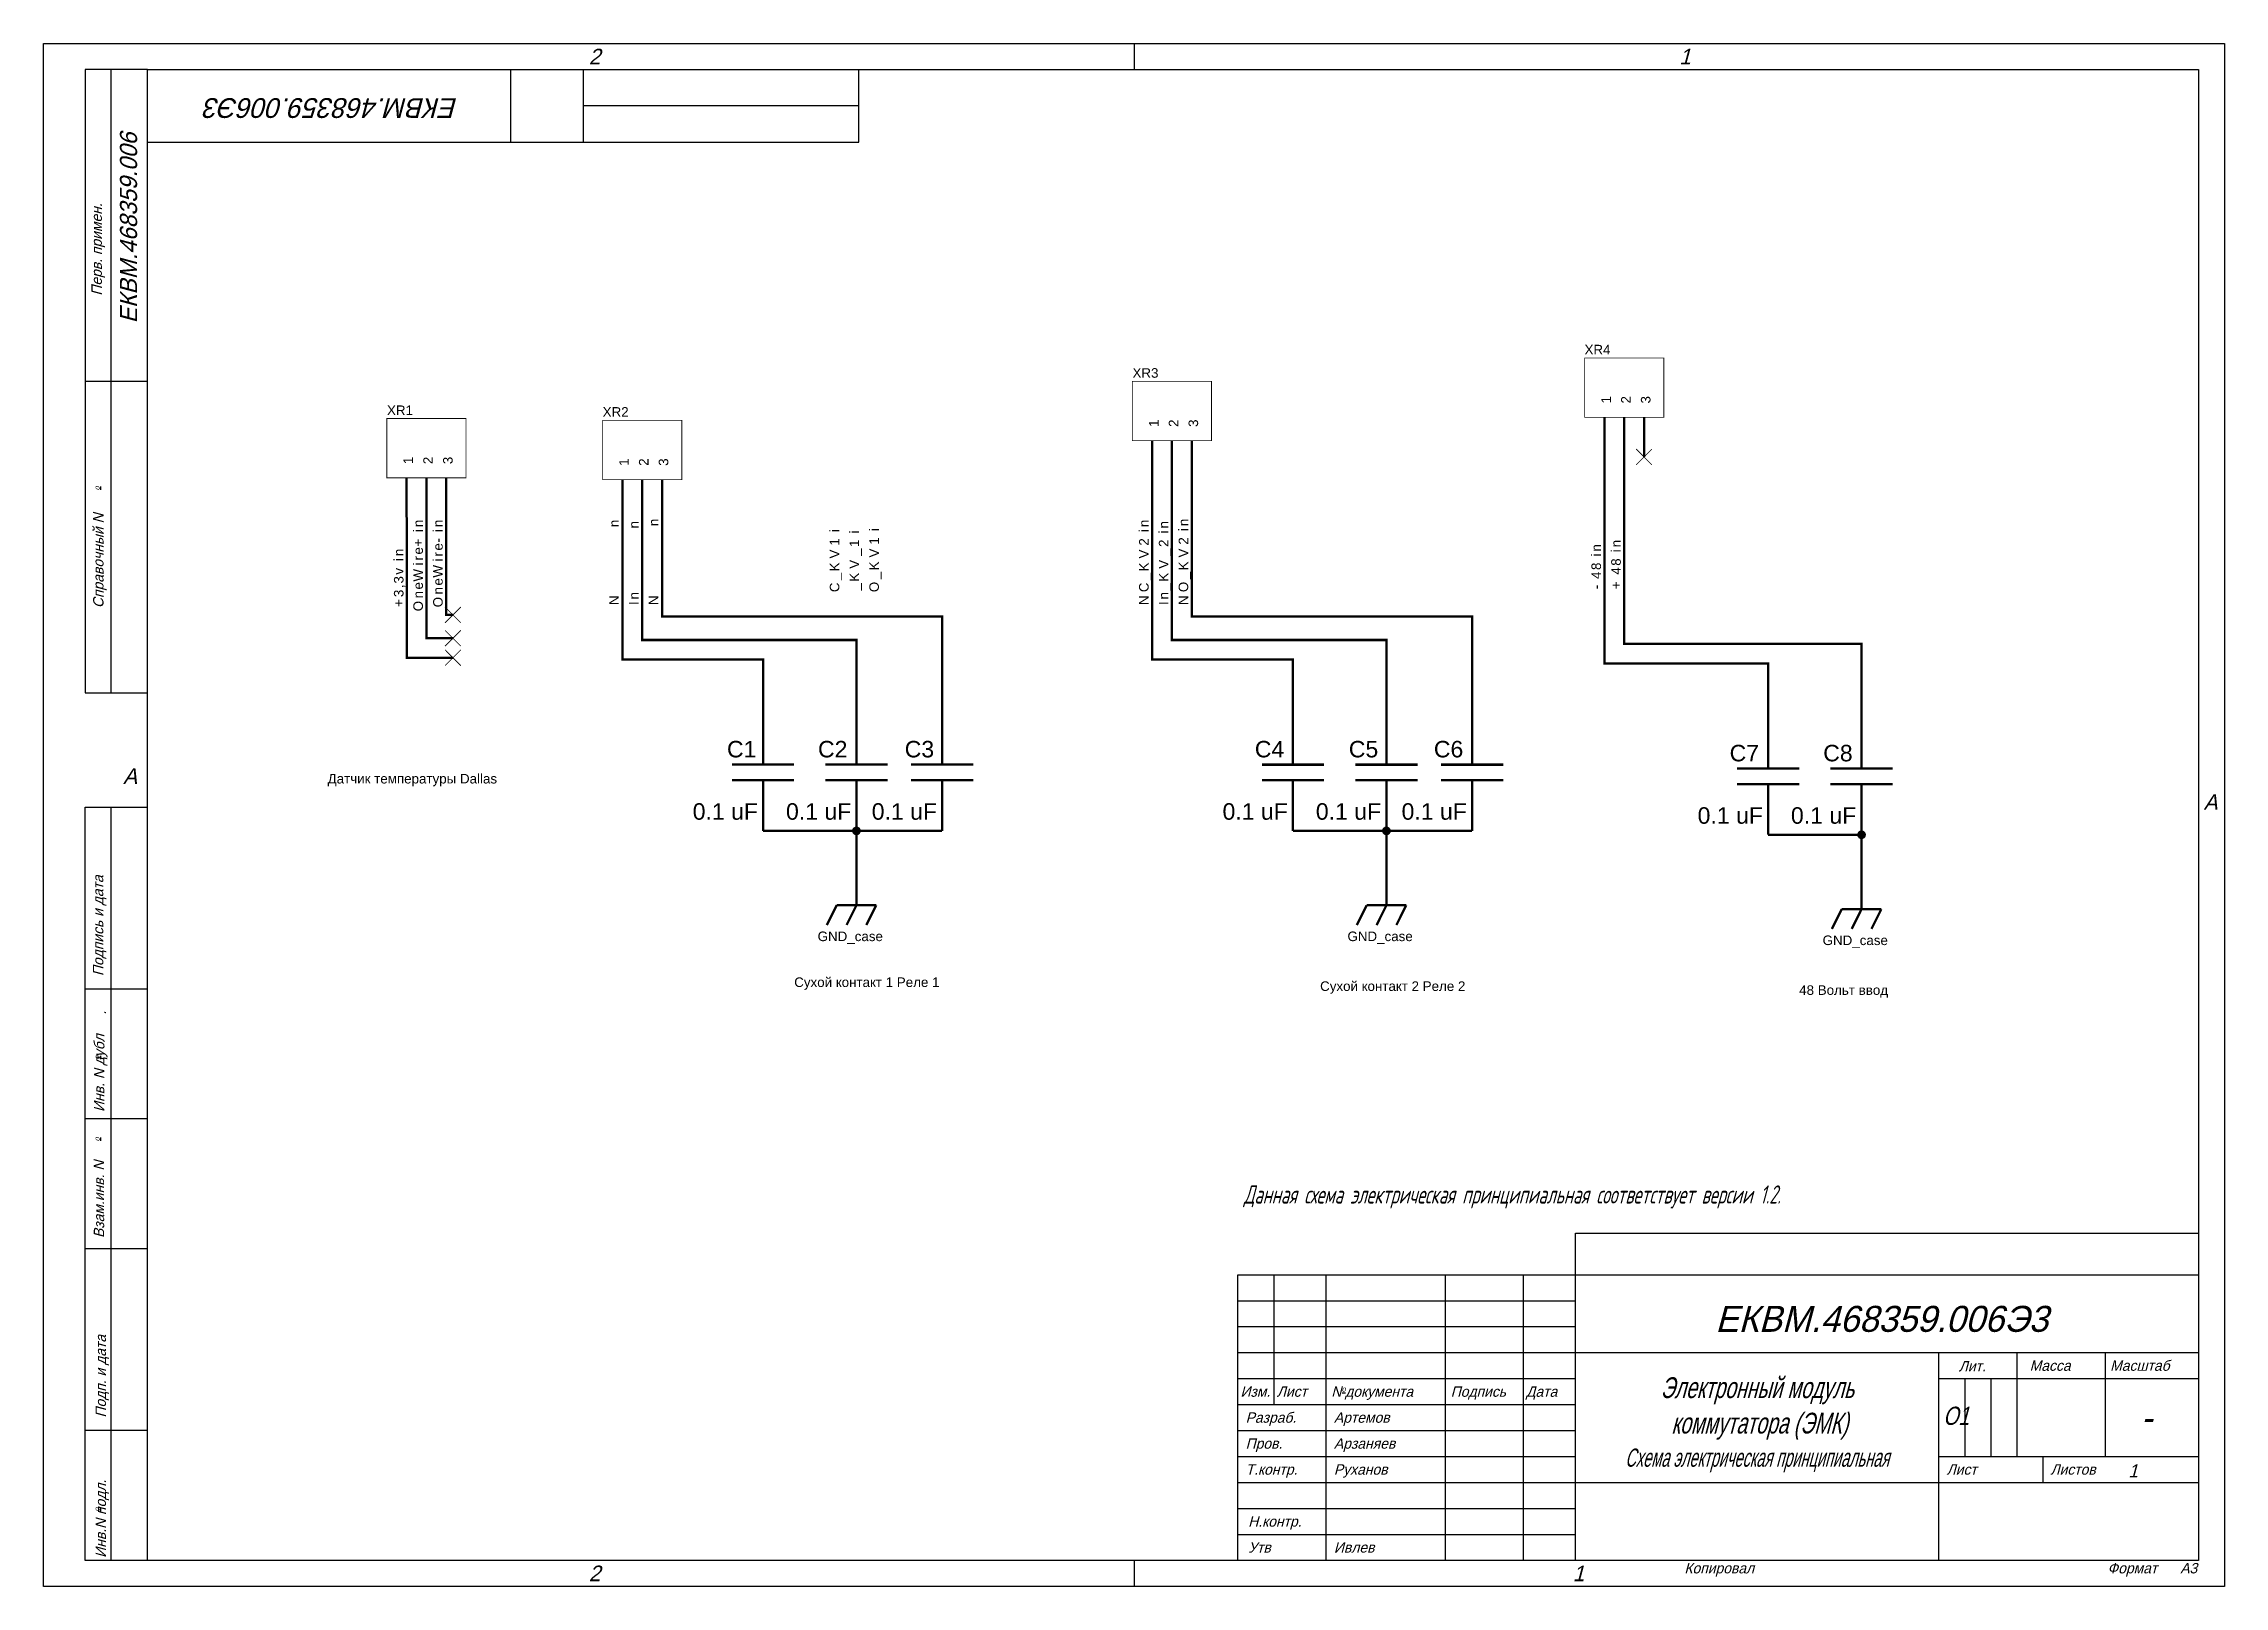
# Model space of a CAD drawing. Header units: millimetres. Extents: x 0 to 420, y 0 to 297.
import ezdxf
from ezdxf.enums import TextEntityAlignment as Align

# ---------------------------------------------------------------- set-up
doc = ezdxf.new("R2010")
doc.units = ezdxf.units.MM
for name, color, linetype in [('DIM', 12, 'Continuous'), ('FORMATKA', 12, 'Continuous'), ('Sheet', 255, 'Continuous')]:
    doc.layers.add(name, color=color, linetype=linetype)
doc.layers.add('Dimensions', color=6, linetype='Continuous', lineweight=30)
doc.styles.add('GOST', font='GOST.shx', dxfattribs={"oblique": 15, "height": 5})
doc.styles.get("Standard").update_dxf_attribs({"font": 'arial.ttf'})
doc.styles.add('TXT', font='tx.shx', dxfattribs={"oblique": 15, "height": 2})
doc.styles.add('WWCADE', font='wwcade.shx', dxfattribs={"width": 0.8, "oblique": 15})

msp = doc.modelspace()

# ---------------------------------------------------------------- texts
at = {"layer": 'DIM', "color": 7, "insert": (231.14, 77.2), "char_height": 3.5, "width": 170.6485, "attachment_point": 1, "style": 'GOST'}
msp.add_mtext('{\\W0.8;Данная схема электрическая принципиальная соответствует версии 1.2.}', dxfattribs=at)
at = {"layer": 'Dimensions', "color": 18, "true_color": 0x000000, "insert": (365.83, 34.59), "char_height": 3.5, "attachment_point": 1, "style": 'WWCADE'}
msp.add_mtext_dynamic_manual_height_columns('О1', width=1.5873, gutter_width=12.5, heights=[0], dxfattribs=at)
at = {"layer": 'Sheet', "color": 0}
for s, height, p in [('XR4', 1.841, (296.77, 237.18)), ('XR3', 1.841, (209.71, 232.68)), ('XR1', 1.841, (66.13, 225.5)), ('XR2', 1.841, (107.67, 225.18)), ('C1', 3.175, (131.61, 159.59)), ('C2', 3.175, (149.14, 159.59)), ('C3', 3.175, (165.84, 159.59)), ('C4', 3.175, (233.27, 159.59)), ('C5', 3.175, (251.37, 159.59)), ('C6', 3.175, (267.75, 159.59)), ('C7', 3.175, (324.71, 158.83)), ('C8', 3.175, (342.74, 158.83)), ('Датчик температуры Dallas', 1.8415, (54.7, 154.57)), ('0.1 uF', 3.175, (125.01, 147.59)), ('0.1 uF', 3.175, (142.98, 147.59)), ('0.1 uF', 3.175, (159.49, 147.59)), ('0.1 uF', 3.175, (227.05, 147.59)), ('0.1 uF', 3.175, (245.02, 147.59)), ('0.1 uF', 3.175, (261.53, 147.59)), ('0.1 uF', 3.175, (318.55, 146.82)), ('0.1 uF', 3.175, (336.52, 146.82)), ('GND_case', 1.841, (149.07, 124.22)), ('GND_case', 1.841, (251.11, 124.22)), ('GND_case', 1.841, (342.62, 123.46)), ('Сухой контакт 1 Реле 1', 1.8415, (144.56, 115.39)), ('Сухой контакт 2 Реле 2', 1.8415, (245.84, 114.63)), ('48 Вольт ввод', 1.8415, (338.11, 113.87))]:
    msp.add_text(s, height=height, dxfattribs=at).set_placement(p)
for s, p in [('1', (301.85, 227.72)), ('2', (305.66, 227.72)), ('3', (309.47, 227.72)), ('1', (214.73, 223.21)), ('2', (218.54, 223.21)), ('3', (222.35, 223.21)), ('1', (71.15, 216.04)), ('2', (74.96, 216.04)), ('3', (78.77, 216.04)), ('1', (112.69, 215.72)), ('2', (116.5, 215.72)), ('3', (120.31, 215.72)), ('i', (73.05, 202.96)), ('n', (73.05, 203.91)), ('i', (76.86, 202.96)), ('n', (76.86, 203.91)), ('-', (76.86, 200.93)), ('n', (110.78, 203.91)), ('n', (114.59, 203.66)), ('n', (118.4, 204.1)), ('i', (153.25, 202.96)), ('1', (153.25, 200.35)), ('i', (157.06, 202.7)), ('i', (160.87, 203.15)), ('1', (160.87, 200.55)), ('i', (212.82, 202.96)), ('2', (212.82, 200.35)), ('n', (212.82, 203.91)), ('i', (216.63, 202.7)), ('n', (216.63, 203.66)), ('i', (220.44, 203.15)), ('2', (220.44, 200.55)), ('n', (220.44, 204.1)), ('i', (69.31, 197.37)), ('n', (69.31, 198.33)), ('+', (73.05, 200.17)), ('e', (73.05, 198.64)), ('r', (73.05, 197.5)), ('i', (76.86, 197.31)), ('e', (76.86, 199.41)), ('r', (76.86, 198.26)), ('V', (153.25, 197.88)), ('1', (157.06, 200.1)), ('V', (157.06, 195.91)), ('_', (157.06, 198.39)), ('V', (160.87, 198.07)), ('V', (212.82, 197.88)), ('2', (216.63, 200.1)), ('V', (216.63, 195.91)), ('_', (216.63, 198.39)), ('V', (220.44, 198.07)), ('i', (299.94, 198.26)), ('n', (299.94, 199.21)), ('i', (303.75, 199.08)), ('8', (303.75, 196.48)), ('n', (303.75, 200.04)), ('3', (69.31, 193.06)), ('v', (69.31, 194.77)), ('i', (73.05, 196.55)), ('W', (73.05, 193.44)), ('e', (73.05, 191.91)), ('W', (76.86, 194.2)), ('e', (76.86, 192.67)), ('K', (153.25, 195.4)), ('_', (153.25, 193.69)), ('K', (157.06, 193.43)), ('O', (160.87, 191.4)), ('K', (160.87, 195.59)), ('_', (160.87, 193.88)), ('K', (212.82, 195.4)), ('_', (212.82, 193.69)), ('K', (216.63, 193.43)), ('O', (220.44, 191.4)), ('K', (220.44, 195.59)), ('_', (220.44, 193.88)), ('8', (299.94, 195.66)), ('4', (299.94, 193.94)), ('4', (303.75, 194.77)), ('+', (303.75, 191.97)), ('3', (69.31, 190.45)), ('+', (69.31, 188.55)), (',', (69.31, 192.17)), ('O', (73.05, 187.72)), ('n', (73.05, 190.2)), ('O', (76.86, 188.48)), ('n', (76.86, 190.96)), ('N', (110.78, 188.92)), ('I', (114.59, 188.92)), ('n', (114.59, 190)), ('N', (118.4, 188.92)), ('C', (153.25, 191.4)), ('_', (157.06, 191.72)), ('C', (212.82, 191.4)), ('N', (212.82, 188.92)), ('I', (216.63, 188.92)), ('n', (216.63, 190)), ('_', (216.63, 191.72)), ('N', (220.44, 188.92)), ('-', (299.94, 191.97))]:
    msp.add_text(s, height=1.84, rotation=90, dxfattribs=at).set_placement(p)

# ---------------------------------------------------------------- blocks, each defined once
blk = doc.blocks.new('A$C4EF315D5')
at = {"layer": 'FORMATKA', "color": 12}
for p, q in [((231.52, -20.06), (231.52, -25.06)), ((231.52, -20.06), (231.52, -25.06)), ((231.52, -312.06), (231.52, -317.06)), ((231.52, -312.06), (231.52, -317.06))]:
    blk.add_line(p, q, dxfattribs=at)
at = {"layer": 'FORMATKA', "color": 4}
for p, q in [((29.54, -25.06), (29.54, -145.06)), ((41.54, -25.06), (29.54, -25.06)), ((34.54, -145.06), (34.54, -25.06)), ((111.52, -39.06), (111.52, -25.06)), ((125.52, -39.06), (125.52, -25.06)), ((178.52, -39.06), (178.52, -25.06)), ((178.52, -32.06), (125.52, -32.06)), ((41.52, -39.06), (111.52, -39.06)), ((111.52, -39.06), (125.52, -39.06)), ((125.52, -39.06), (178.52, -39.06)), ((29.54, -85.06), (41.54, -85.06)), ((29.54, -145.06), (41.54, -145.06)), ((29.54, -167.06), (41.54, -167.06)), ((29.54, -312.06), (29.54, -167.06)), ((34.54, -312.06), (34.54, -167.06)), ((41.54, -202.06), (29.54, -202.06)), ((41.54, -227.06), (29.54, -227.06)), ((41.54, -252.06), (29.54, -252.06)), ((251.54, -257.06), (436.54, -257.06)), ((251.54, -312.06), (251.54, -257.06)), ((258.54, -282.06), (258.54, -257.06)), ((268.54, -312.06), (268.54, -257.06)), ((291.54, -312.06), (291.54, -257.06)), ((306.54, -312.06), (306.54, -257.06)), ((316.54, -312.06), (316.54, -257.06)), ((386.54, -312.06), (386.54, -272.06)), ((41.54, -287.06), (29.54, -287.06)), ((41.54, -312.06), (29.54, -312.06))]:
    blk.add_line(p, q, dxfattribs=at)
at = {"layer": 'FORMATKA'}
for p, q in [((32.54, -105.98), (32.54, -105.35)), ((32.54, -215.57), (32.54, -214.94)), ((32.54, -231.3), (32.54, -230.67)), ((271.61, -279.8), (272.23, -279.8)), ((32.54, -302.59), (32.54, -301.96))]:
    blk.add_line(p, q, dxfattribs=at)
at = {"layer": 'FORMATKA', "color": 12}
blk.add_lwpolyline([(21.52, -317.06), (21.52, -20.06), (441.52, -20.06), (441.52, -317.06)], close=True, dxfattribs=at)
at = {"layer": 'FORMATKA', "color": 4}
for points in [[(41.52, -312.06), (41.52, -25.06), (436.52, -25.06), (436.52, -312.06), (41.52, -312.06)], [(316.54, -257.06), (316.54, -249.06), (436.52, -249.06)], [(316.54, -272.06), (436.54, -272.06)], [(401.54, -272.06), (401.54, -292.06)], [(418.54, -272.06), (418.54, -292.06)], [(251.54, -277.06), (316.54, -277.06)], [(386.54, -277.06), (436.54, -277.06)], [(251.54, -282.06), (316.54, -282.06)], [(386.54, -292.06), (436.54, -292.06)], [(406.54, -292.06), (406.54, -297.06)], [(316.54, -297.06), (436.54, -297.06)]]:
    blk.add_lwpolyline(points, dxfattribs=at)
at = {"layer": 'FORMATKA', "color": 12}
for points in [[(251.54, -262.06), (316.54, -262.06)], [(251.54, -267.06), (316.54, -267.06)], [(251.54, -272.06), (316.54, -272.06)], [(391.54, -277.06), (391.54, -292.06)], [(396.54, -277.06), (396.54, -292.06)], [(251.54, -287.06), (316.54, -287.06)], [(251.54, -292.06), (316.54, -292.06)], [(251.54, -297.06), (316.54, -297.06)], [(251.54, -302.06), (316.54, -302.06)], [(251.54, -307.06), (316.54, -307.06)]]:
    blk.add_lwpolyline(points, dxfattribs=at)
at = {"layer": 'FORMATKA', "color": 12, "style": 'TXT', "oblique": 15}
for s, p in [('2', (126.52, -24.06)), ('1', (336.52, -24.06)), ('А', (36.84, -162.56)), ('А', (437.52, -167.56)), ('2', (126.52, -316.06)), ('1', (316.02, -316.06))]:
    blk.add_text(s, height=3, dxfattribs=at).set_placement(p)
at = {"layer": 'FORMATKA', "style": 'TXT', "oblique": 15}
for s, height, p in [('Перв. примен.', 2, (32.74, -68.57)), ('о', 1, (32.3, -106.06)), ('Справочный N', 2, (33.06, -128.72)), ('Подпись и дата', 2, (33.02, -199.56)), ('.', 2, (33.51, -206.99)), ('Инв. N дубл', 2, (33.23, -225.73)), ('о', 1, (32.3, -215.65)), ('о', 1, (32.3, -231.38)), ('Взам.инв. N', 2, (33.18, -249.99)), ('Подп. и дата', 2, (33.52, -284.56)), ('Инв.N подл.', 2, (33.52, -311.56)), ('о', 1, (32.3, -302.68))]:
    blk.add_text(s, height=height, rotation=90, dxfattribs=at).set_placement(p)
for s, height, p in [('Лит.', 2, (390.35, -275.68)), ('Масса', 2, (404.02, -275.56)), ('Масштаб', 2, (419.52, -275.56)), ('Изм.', 2, (252.02, -280.56)), ('Лист', 2, (259.02, -280.56)), ('N документа', 2, (269.52, -280.56)), ('о', 1, (271.52, -279.56)), ('Подпись', 2, (292.52, -280.56)), ('Дата', 2, (307.02, -280.56)), ('Разраб.', 2, (253.02, -285.56)), ('Пров.', 2, (253.02, -290.56)), ('Т.контр.', 2, (253.02, -295.56)), ('Лист', 2, (388.02, -295.56)), ('Листов', 2, (408.02, -295.56)), ('Н.контр.', 2, (253.52, -305.56)), ('Утв', 2, (253.52, -310.56)), ('Копировал', 2, (337.52, -314.56)), ('Формат', 2, (419.02, -314.56)), ('А3', 2, (433.02, -314.56))]:
    blk.add_text(s, height=height, dxfattribs=at).set_placement(p)
for tag, height, rotation, p in [('ПЕРВ.ПРИМЕНЕНИЕ', 3.3, 90, (39.52, -55.56)), ('ОБОЗНАЧЕНИЕ', 3.8, 180, (77.02, -30.56))]:
    blk.add_attdef(tag, text='', height=height, rotation=rotation, dxfattribs=at).set_placement(p, align=Align.CENTER)
for tag, height, p in [('ОБОЗНАЧЕНИЕ', 5, (375.52, -268.06)), ('НАИМЕНОВАНИЕ1', 3, (352.02, -280.06)), ('НАИМЕНОВАНИЕ2', 4, (352.02, -288.06)), ('МАСШТАБ', 5, (426.52, -287.06)), ('НАИМЕНОВАНИЕ3', 2.5, (352.02, -295.56))]:
    blk.add_attdef(tag, text='', height=height, dxfattribs=at).set_placement(p, align=Align.CENTER)
for tag, p, height in [('РАЗРАБОТАЛ', (270.02, -285.56), 2), ('ПРОВЕРИЛ', (270.02, -290.56), 2), ('Т.КОНТР', (270.02, -295.56), 2), ('ЛИСТ', (400.02, -296.06), 2.5), ('ЛИСТОВ', (423.02, -296.06), 2.5), ('Н.КОНТР', (270.02, -305.56), 2), ('УТВЕРДИЛ', (270.02, -310.56), 2)]:
    blk.add_attdef(tag, p, '', height=height, dxfattribs=at)

# ---------------------------------------------------------------- linework, layer by layer
at = {"layer": 'Sheet', "color": 0, "const_width": 0.149}
for points in [[(296.8, 236.49), (296.8, 225.06), (312.04, 225.06), (312.04, 236.49), (296.8, 236.49), (296.8, 236.49)], [(296.8, 236.49), (312.04, 236.49), (312.04, 225.06), (296.8, 225.06), (296.8, 236.49)], [(209.69, 231.99), (209.69, 220.56), (224.93, 220.56), (224.93, 231.99), (209.69, 231.99), (209.69, 231.99)], [(209.69, 231.99), (224.93, 231.99), (224.93, 220.56), (209.69, 220.56), (209.69, 231.99)], [(66.11, 224.83), (66.11, 213.4), (81.35, 213.4), (81.35, 224.83), (66.11, 224.83), (66.11, 224.83)], [(66.11, 224.83), (81.35, 224.83), (81.35, 213.4), (66.11, 213.4), (66.11, 224.83)], [(107.68, 224.49), (107.68, 213.06), (122.92, 213.06), (122.92, 224.49), (107.68, 224.49), (107.68, 224.49)], [(107.68, 224.49), (122.92, 224.49), (122.92, 213.06), (107.68, 213.06), (107.68, 224.49)]]:
    msp.add_lwpolyline(points, close=True, dxfattribs=at)
at = {"layer": 'Sheet', "color": 0}
for points, const_width in [([(300.61, 225.06), (300.61, 217.44)], 0.45), ([(304.42, 225.06), (304.42, 217.44)], 0.45), ([(308.23, 225.06), (308.23, 217.44)], 0.45), ([(213.5, 220.56), (213.5, 212.94)], 0.45), ([(217.31, 220.56), (217.31, 212.94)], 0.45), ([(221.12, 220.56), (221.12, 212.94)], 0.45), ([(306.71, 215.91), (309.75, 218.96)], 0.149), ([(306.71, 218.96), (309.75, 215.91)], 0.149), ([(332.12, 167.19), (332.12, 177.69), (300.61, 177.69), (300.61, 217.44)], 0.45), ([(350.12, 167.19), (350.12, 181.45), (304.42, 181.45), (304.42, 217.44)], 0.45), ([(69.92, 213.4), (69.92, 205.78)], 0.45), ([(73.73, 213.4), (73.73, 205.78)], 0.45), ([(77.54, 213.4), (77.54, 205.78)], 0.45), ([(111.49, 213.06), (111.49, 205.44)], 0.45), ([(115.3, 213.06), (115.3, 205.44)], 0.45), ([(119.11, 213.06), (119.11, 205.44)], 0.45), ([(213.5, 212.94), (213.5, 178.45), (240.61, 178.45), (240.61, 167.95)], 0.45), ([(217.31, 212.94), (217.31, 182.19), (258.62, 182.19), (258.62, 167.94)], 0.45), ([(221.12, 212.94), (221.12, 186.69), (275.12, 186.69), (275.12, 167.94)], 0.45), ([(78.83, 178.78), (78.83, 178.78), (78.83, 178.78), (69.93, 178.78), (69.93, 205.78)], 0.45), ([(78.83, 182.53), (78.83, 182.53), (78.83, 182.53), (73.74, 182.53), (73.74, 205.78)], 0.45), ([(78.83, 187.03), (78.83, 187.03), (78.83, 187.03), (77.55, 187.03), (77.55, 205.78)], 0.45), ([(111.49, 205.44), (111.49, 178.45), (138.55, 178.45), (138.55, 167.95)], 0.45), ([(115.3, 205.44), (115.3, 182.19), (156.55, 182.19), (156.55, 167.95)], 0.45), ([(119.11, 205.44), (119.11, 186.69), (122.8, 186.69)], 0.45), ([(77.31, 185.51), (80.36, 188.55)], 0.149), ([(77.31, 188.55), (80.36, 185.51)], 0.149), ([(173.05, 167.95), (173.05, 186.69), (122.8, 186.69)], 0.45), ([(77.31, 181.01), (80.36, 184.05)], 0.149), ([(77.31, 184.05), (80.36, 181.01)], 0.149), ([(77.31, 177.25), (80.36, 180.3)], 0.149), ([(77.31, 180.3), (80.36, 177.25)], 0.149), ([(138.55, 167.95), (138.55, 158.2)], 0.45), ([(138.55, 160.44), (138.55, 167.95)], 0.45), ([(156.55, 167.95), (156.55, 158.2)], 0.45), ([(156.55, 160.44), (156.55, 167.95)], 0.45), ([(173.05, 167.95), (173.05, 158.2)], 0.45), ([(173.05, 160.44), (173.05, 167.95)], 0.45), ([(240.61, 167.95), (240.61, 158.2)], 0.45), ([(240.61, 160.44), (240.61, 167.95)], 0.45), ([(258.62, 167.94), (258.62, 158.19)], 0.45), ([(258.62, 160.44), (258.62, 167.94)], 0.45), ([(275.12, 167.94), (275.12, 158.19)], 0.45), ([(275.12, 160.44), (275.12, 167.94)], 0.45), ([(332.12, 167.19), (332.12, 157.44)], 0.45), ([(332.12, 159.7), (332.12, 167.19)], 0.45), ([(350.12, 167.19), (350.12, 157.44)], 0.45), ([(350.12, 159.7), (350.12, 167.19)], 0.45), ([(132.55, 158.2), (144.55, 158.2)], 0.45), ([(132.55, 155.2), (144.55, 155.2)], 0.45), ([(138.55, 155.2), (138.55, 145.56)], 0.45), ([(150.55, 158.2), (162.55, 158.2)], 0.45), ([(150.55, 155.2), (162.55, 155.2)], 0.45), ([(156.55, 155.2), (156.55, 145.56)], 0.45), ([(167.05, 158.2), (179.05, 158.2)], 0.45), ([(167.05, 155.2), (179.05, 155.2)], 0.45), ([(173.05, 155.2), (173.05, 145.56)], 0.45), ([(234.62, 158.19), (246.62, 158.19)], 0.45), ([(234.62, 155.19), (246.62, 155.19)], 0.45), ([(240.61, 155.2), (240.61, 145.56)], 0.45), ([(252.62, 158.19), (264.62, 158.19)], 0.45), ([(252.62, 155.19), (264.62, 155.19)], 0.45), ([(258.62, 155.19), (258.62, 145.55)], 0.45), ([(269.11, 158.19), (281.12, 158.19)], 0.45), ([(269.11, 155.19), (281.12, 155.19)], 0.45), ([(275.12, 155.19), (275.12, 145.55)], 0.45), ([(326.12, 157.44), (338.12, 157.44)], 0.45), ([(344.12, 157.44), (356.13, 157.44)], 0.45), ([(138.55, 152.94), (138.55, 145.44)], 0.45), ([(156.55, 152.94), (156.55, 145.44)], 0.45), ([(173.05, 152.94), (173.05, 145.44)], 0.45), ([(240.61, 152.94), (240.61, 145.44)], 0.45), ([(258.62, 152.94), (258.62, 145.44)], 0.45), ([(275.12, 152.94), (275.12, 145.44)], 0.45), ([(326.12, 154.44), (338.12, 154.44)], 0.45), ([(332.12, 154.44), (332.12, 144.81)], 0.45), ([(332.12, 152.19), (332.12, 144.7)], 0.45), ([(344.12, 154.44), (356.13, 154.44)], 0.45), ([(350.12, 154.44), (350.12, 144.81)], 0.45), ([(350.12, 152.19), (350.12, 144.7)], 0.45), ([(173.05, 145.44), (156.55, 145.44), (138.55, 145.44)], 0.45), ([(155.79, 145.44), (155.79, 145.48), (155.79, 145.52), (155.8, 145.56), (155.8, 145.59), (155.81, 145.63), (155.82, 145.67), (155.84, 145.71), (155.85, 145.74), (155.86, 145.78), (155.88, 145.81), (155.9, 145.84), (155.91, 145.87), (155.94, 145.9), (155.96, 145.93), (155.99, 145.96), (156.01, 145.98), (156.03, 146.01), (156.07, 146.03), (156.1, 146.05), (156.12, 146.08), (156.15, 146.09), (156.18, 146.11), (156.22, 146.13), (156.26, 146.14), (156.29, 146.16), (156.32, 146.17), (156.36, 146.18), (156.4, 146.19), (156.43, 146.2), (156.47, 146.21), (156.51, 146.21), (156.55, 146.21)], 0.149), ([(155.79, 145.44), (155.79, 145.48), (155.79, 145.52), (155.8, 145.56), (155.8, 145.59), (155.81, 145.63), (155.82, 145.67), (155.84, 145.71), (155.85, 145.74), (155.86, 145.78), (155.88, 145.81), (155.9, 145.84), (155.91, 145.87), (155.94, 145.9), (155.96, 145.93), (155.99, 145.96), (156.01, 145.98), (156.03, 146.01), (156.07, 146.03), (156.1, 146.05), (156.12, 146.08), (156.15, 146.09), (156.18, 146.11), (156.22, 146.13), (156.26, 146.14), (156.29, 146.16), (156.32, 146.17), (156.36, 146.18), (156.4, 146.19), (156.43, 146.2), (156.47, 146.21), (156.51, 146.21), (156.55, 146.21)], 0.149), ([(155.79, 145.44), (155.79, 145.48), (155.79, 145.52), (155.8, 145.56), (155.8, 145.59), (155.81, 145.63), (155.82, 145.67), (155.84, 145.71), (155.85, 145.74), (155.86, 145.78), (155.88, 145.81), (155.9, 145.84), (155.91, 145.87), (155.94, 145.9), (155.96, 145.93), (155.99, 145.96), (156.01, 145.98), (156.03, 146.01), (156.07, 146.03), (156.1, 146.05), (156.12, 146.08), (156.15, 146.09), (156.18, 146.11), (156.22, 146.13), (156.26, 146.14), (156.29, 146.16), (156.32, 146.17), (156.36, 146.18), (156.4, 146.19), (156.43, 146.2), (156.47, 146.21), (156.51, 146.21), (156.55, 146.21)], 0.149), ([(155.79, 145.44), (155.79, 145.48), (155.79, 145.52), (155.8, 145.56), (155.8, 145.59), (155.81, 145.63), (155.82, 145.67), (155.84, 145.71), (155.85, 145.74), (155.86, 145.78), (155.88, 145.81), (155.9, 145.84), (155.91, 145.87), (155.94, 145.9), (155.96, 145.93), (155.99, 145.96), (156.01, 145.98), (156.03, 146.01), (156.07, 146.03), (156.1, 146.05), (156.12, 146.08), (156.15, 146.09), (156.18, 146.11), (156.22, 146.13), (156.26, 146.14), (156.29, 146.16), (156.32, 146.17), (156.36, 146.18), (156.4, 146.19), (156.43, 146.2), (156.47, 146.21), (156.51, 146.21), (156.55, 146.21)], 0.149), ([(155.79, 145.44), (155.79, 145.48), (155.79, 145.52), (155.8, 145.56), (155.8, 145.59), (155.81, 145.63), (155.82, 145.67), (155.84, 145.71), (155.85, 145.74), (155.86, 145.78), (155.88, 145.81), (155.9, 145.84), (155.91, 145.87), (155.94, 145.9), (155.96, 145.93), (155.99, 145.96), (156.01, 145.98), (156.03, 146.01), (156.07, 146.03), (156.1, 146.05), (156.12, 146.08), (156.15, 146.09), (156.18, 146.11), (156.22, 146.13), (156.26, 146.14), (156.29, 146.16), (156.32, 146.17), (156.36, 146.18), (156.4, 146.19), (156.43, 146.2), (156.47, 146.21), (156.51, 146.21), (156.55, 146.21)], 0.149), ([(155.79, 145.44), (155.79, 145.48), (155.79, 145.52), (155.8, 145.56), (155.8, 145.59), (155.81, 145.63), (155.82, 145.67), (155.84, 145.71), (155.85, 145.74), (155.86, 145.78), (155.88, 145.81), (155.9, 145.84), (155.91, 145.87), (155.94, 145.9), (155.96, 145.93), (155.99, 145.96), (156.01, 145.98), (156.03, 146.01), (156.07, 146.03), (156.1, 146.05), (156.12, 146.08), (156.15, 146.09), (156.18, 146.11), (156.22, 146.13), (156.26, 146.14), (156.29, 146.16), (156.32, 146.17), (156.36, 146.18), (156.4, 146.19), (156.43, 146.2), (156.47, 146.21), (156.51, 146.21), (156.55, 146.21)], 0.149), ([(155.79, 145.44), (155.79, 145.48), (155.79, 145.52), (155.8, 145.56), (155.8, 145.59), (155.81, 145.63), (155.82, 145.67), (155.84, 145.71), (155.85, 145.74), (155.86, 145.78), (155.88, 145.81), (155.9, 145.84), (155.91, 145.87), (155.94, 145.9), (155.96, 145.93), (155.99, 145.96), (156.01, 145.98), (156.03, 146.01), (156.07, 146.03), (156.1, 146.05), (156.12, 146.08), (156.15, 146.09), (156.18, 146.11), (156.22, 146.13), (156.26, 146.14), (156.29, 146.16), (156.32, 146.17), (156.36, 146.18), (156.4, 146.19), (156.43, 146.2), (156.47, 146.21), (156.51, 146.21), (156.55, 146.21)], 0.149), ([(155.79, 145.44), (155.79, 145.48), (155.79, 145.52), (155.8, 145.56), (155.8, 145.59), (155.81, 145.63), (155.82, 145.67), (155.84, 145.71), (155.85, 145.74), (155.86, 145.78), (155.88, 145.81), (155.9, 145.84), (155.91, 145.87), (155.94, 145.9), (155.96, 145.93), (155.99, 145.96), (156.01, 145.98), (156.03, 146.01), (156.07, 146.03), (156.1, 146.05), (156.12, 146.08), (156.15, 146.09), (156.18, 146.11), (156.22, 146.13), (156.26, 146.14), (156.29, 146.16), (156.32, 146.17), (156.36, 146.18), (156.4, 146.19), (156.43, 146.2), (156.47, 146.21), (156.51, 146.21), (156.55, 146.21)], 0.149), ([(155.79, 145.44), (155.79, 145.48), (155.79, 145.52), (155.8, 145.56), (155.8, 145.59), (155.81, 145.63), (155.82, 145.67), (155.84, 145.71), (155.85, 145.74), (155.86, 145.78), (155.88, 145.81), (155.9, 145.84), (155.91, 145.87), (155.94, 145.9), (155.96, 145.93), (155.99, 145.96), (156.01, 145.98), (156.03, 146.01), (156.07, 146.03), (156.1, 146.05), (156.12, 146.08), (156.15, 146.09), (156.18, 146.11), (156.22, 146.13), (156.26, 146.14), (156.29, 146.16), (156.32, 146.17), (156.36, 146.18), (156.4, 146.19), (156.43, 146.2), (156.47, 146.21), (156.51, 146.21), (156.55, 146.21)], 0.149), ([(155.79, 145.44), (155.79, 145.48), (155.79, 145.52), (155.8, 145.56), (155.8, 145.59), (155.81, 145.63), (155.82, 145.67), (155.84, 145.71), (155.85, 145.74), (155.86, 145.78), (155.88, 145.81), (155.9, 145.84), (155.91, 145.87), (155.94, 145.9), (155.96, 145.93), (155.99, 145.96), (156.01, 145.98), (156.03, 146.01), (156.07, 146.03), (156.1, 146.05), (156.12, 146.08), (156.15, 146.09), (156.18, 146.11), (156.22, 146.13), (156.26, 146.14), (156.29, 146.16), (156.32, 146.17), (156.36, 146.18), (156.4, 146.19), (156.43, 146.2), (156.47, 146.21), (156.51, 146.21), (156.55, 146.21)], 0.149), ([(155.79, 145.44), (155.79, 145.48), (155.79, 145.52), (155.8, 145.56), (155.8, 145.59), (155.81, 145.63), (155.82, 145.67), (155.84, 145.71), (155.85, 145.74), (155.86, 145.78), (155.88, 145.81), (155.9, 145.84), (155.91, 145.87), (155.94, 145.9), (155.96, 145.93), (155.99, 145.96), (156.01, 145.98), (156.03, 146.01), (156.07, 146.03), (156.1, 146.05), (156.12, 146.08), (156.15, 146.09), (156.18, 146.11), (156.22, 146.13), (156.26, 146.14), (156.29, 146.16), (156.32, 146.17), (156.36, 146.18), (156.4, 146.19), (156.43, 146.2), (156.47, 146.21), (156.51, 146.21), (156.55, 146.21)], 0.149), ([(155.79, 145.44), (155.79, 145.48), (155.79, 145.52), (155.8, 145.56), (155.8, 145.59), (155.81, 145.63), (155.82, 145.67), (155.84, 145.71), (155.85, 145.74), (155.86, 145.78), (155.88, 145.81), (155.9, 145.84), (155.91, 145.87), (155.94, 145.9), (155.96, 145.93), (155.99, 145.96), (156.01, 145.98), (156.03, 146.01), (156.07, 146.03), (156.1, 146.05), (156.12, 146.08), (156.15, 146.09), (156.18, 146.11), (156.22, 146.13), (156.26, 146.14), (156.29, 146.16), (156.32, 146.17), (156.36, 146.18), (156.4, 146.19), (156.43, 146.2), (156.47, 146.21), (156.51, 146.21), (156.55, 146.21)], 0.149), ([(155.79, 145.44), (155.79, 145.48), (155.79, 145.52), (155.8, 145.56), (155.8, 145.59), (155.81, 145.63), (155.82, 145.67), (155.84, 145.71), (155.85, 145.74), (155.86, 145.78), (155.88, 145.81), (155.9, 145.84), (155.91, 145.87), (155.94, 145.9), (155.96, 145.93), (155.99, 145.96), (156.01, 145.98), (156.03, 146.01), (156.07, 146.03), (156.1, 146.05), (156.12, 146.08), (156.15, 146.09), (156.18, 146.11), (156.22, 146.13), (156.26, 146.14), (156.29, 146.16), (156.32, 146.17), (156.36, 146.18), (156.4, 146.19), (156.43, 146.2), (156.47, 146.21), (156.51, 146.21), (156.55, 146.21)], 0.149), ([(155.79, 145.44), (155.79, 145.48), (155.79, 145.52), (155.8, 145.56), (155.8, 145.59), (155.81, 145.63), (155.82, 145.67), (155.84, 145.71), (155.85, 145.74), (155.86, 145.78), (155.88, 145.81), (155.9, 145.84), (155.91, 145.87), (155.94, 145.9), (155.96, 145.93), (155.99, 145.96), (156.01, 145.98), (156.03, 146.01), (156.07, 146.03), (156.1, 146.05), (156.12, 146.08), (156.15, 146.09), (156.18, 146.11), (156.22, 146.13), (156.26, 146.14), (156.29, 146.16), (156.32, 146.17), (156.36, 146.18), (156.4, 146.19), (156.43, 146.2), (156.47, 146.21), (156.51, 146.21), (156.55, 146.21)], 0.149), ([(156.55, 144.68), (156.51, 144.68), (156.47, 144.68), (156.43, 144.69), (156.4, 144.7), (156.36, 144.7), (156.32, 144.71), (156.29, 144.73), (156.26, 144.74), (156.22, 144.75), (156.18, 144.78), (156.15, 144.79), (156.12, 144.81), (156.1, 144.83), (156.07, 144.86), (156.03, 144.88), (156.01, 144.9), (155.99, 144.93), (155.96, 144.96), (155.94, 144.99), (155.91, 145.01), (155.9, 145.05), (155.88, 145.08), (155.86, 145.11), (155.85, 145.15), (155.84, 145.18), (155.82, 145.21), (155.81, 145.25), (155.8, 145.29), (155.8, 145.32), (155.79, 145.36), (155.79, 145.4), (155.79, 145.44)], 0.149), ([(155.79, 145.44), (155.79, 145.44)], 0.149), ([(156.55, 144.68), (156.51, 144.68), (156.47, 144.68), (156.43, 144.69), (156.4, 144.7), (156.36, 144.7), (156.32, 144.71), (156.29, 144.73), (156.26, 144.74), (156.22, 144.75), (156.18, 144.78), (156.15, 144.79), (156.12, 144.81), (156.1, 144.83), (156.07, 144.86), (156.03, 144.88), (156.01, 144.9), (155.99, 144.93), (155.96, 144.96), (155.94, 144.99), (155.91, 145.01), (155.9, 145.05), (155.88, 145.08), (155.86, 145.11), (155.85, 145.15), (155.84, 145.18), (155.82, 145.21), (155.81, 145.25), (155.8, 145.29), (155.8, 145.32), (155.79, 145.36), (155.79, 145.4), (155.79, 145.44)], 0.149), ([(155.79, 145.44), (155.79, 145.44)], 0.149), ([(156.55, 144.68), (156.51, 144.68), (156.47, 144.68), (156.43, 144.69), (156.4, 144.7), (156.36, 144.7), (156.32, 144.71), (156.29, 144.73), (156.26, 144.74), (156.22, 144.75), (156.18, 144.78), (156.15, 144.79), (156.12, 144.81), (156.1, 144.83), (156.07, 144.86), (156.03, 144.88), (156.01, 144.9), (155.99, 144.93), (155.96, 144.96), (155.94, 144.99), (155.91, 145.01), (155.9, 145.05), (155.88, 145.08), (155.86, 145.11), (155.85, 145.15), (155.84, 145.18), (155.82, 145.21), (155.81, 145.25), (155.8, 145.29), (155.8, 145.32), (155.79, 145.36), (155.79, 145.4), (155.79, 145.44)], 0.149), ([(155.79, 145.44), (155.79, 145.44)], 0.149), ([(156.55, 144.68), (156.51, 144.68), (156.47, 144.68), (156.43, 144.69), (156.4, 144.7), (156.36, 144.7), (156.32, 144.71), (156.29, 144.73), (156.26, 144.74), (156.22, 144.75), (156.18, 144.78), (156.15, 144.79), (156.12, 144.81), (156.1, 144.83), (156.07, 144.86), (156.03, 144.88), (156.01, 144.9), (155.99, 144.93), (155.96, 144.96), (155.94, 144.99), (155.91, 145.01), (155.9, 145.05), (155.88, 145.08), (155.86, 145.11), (155.85, 145.15), (155.84, 145.18), (155.82, 145.21), (155.81, 145.25), (155.8, 145.29), (155.8, 145.32), (155.79, 145.36), (155.79, 145.4), (155.79, 145.44)], 0.149), ([(155.79, 145.44), (155.79, 145.44)], 0.149), ([(156.55, 144.68), (156.51, 144.68), (156.47, 144.68), (156.43, 144.69), (156.4, 144.7), (156.36, 144.7), (156.32, 144.71), (156.29, 144.73), (156.26, 144.74), (156.22, 144.75), (156.18, 144.78), (156.15, 144.79), (156.12, 144.81), (156.1, 144.83), (156.07, 144.86), (156.03, 144.88), (156.01, 144.9), (155.99, 144.93), (155.96, 144.96), (155.94, 144.99), (155.91, 145.01), (155.9, 145.05), (155.88, 145.08), (155.86, 145.11), (155.85, 145.15), (155.84, 145.18), (155.82, 145.21), (155.81, 145.25), (155.8, 145.29), (155.8, 145.32), (155.79, 145.36), (155.79, 145.4), (155.79, 145.44)], 0.149), ([(155.79, 145.44), (155.79, 145.44)], 0.149), ([(156.55, 144.68), (156.51, 144.68), (156.47, 144.68), (156.43, 144.69), (156.4, 144.7), (156.36, 144.7), (156.32, 144.71), (156.29, 144.73), (156.26, 144.74), (156.22, 144.75), (156.18, 144.78), (156.15, 144.79), (156.12, 144.81), (156.1, 144.83), (156.07, 144.86), (156.03, 144.88), (156.01, 144.9), (155.99, 144.93), (155.96, 144.96), (155.94, 144.99), (155.91, 145.01), (155.9, 145.05), (155.88, 145.08), (155.86, 145.11), (155.85, 145.15), (155.84, 145.18), (155.82, 145.21), (155.81, 145.25), (155.8, 145.29), (155.8, 145.32), (155.79, 145.36), (155.79, 145.4), (155.79, 145.44)], 0.149), ([(155.79, 145.44), (155.79, 145.44)], 0.149), ([(156.55, 144.68), (156.51, 144.68), (156.47, 144.68), (156.43, 144.69), (156.4, 144.7), (156.36, 144.7), (156.32, 144.71), (156.29, 144.73), (156.26, 144.74), (156.22, 144.75), (156.18, 144.78), (156.15, 144.79), (156.12, 144.81), (156.1, 144.83), (156.07, 144.86), (156.03, 144.88), (156.01, 144.9), (155.99, 144.93), (155.96, 144.96), (155.94, 144.99), (155.91, 145.01), (155.9, 145.05), (155.88, 145.08), (155.86, 145.11), (155.85, 145.15), (155.84, 145.18), (155.82, 145.21), (155.81, 145.25), (155.8, 145.29), (155.8, 145.32), (155.79, 145.36), (155.79, 145.4), (155.79, 145.44)], 0.149), ([(155.79, 145.44), (155.79, 145.44)], 0.149), ([(156.55, 144.68), (156.51, 144.68), (156.47, 144.68), (156.43, 144.69), (156.4, 144.7), (156.36, 144.7), (156.32, 144.71), (156.29, 144.73), (156.26, 144.74), (156.22, 144.75), (156.18, 144.78), (156.15, 144.79), (156.12, 144.81), (156.1, 144.83), (156.07, 144.86), (156.03, 144.88), (156.01, 144.9), (155.99, 144.93), (155.96, 144.96), (155.94, 144.99), (155.91, 145.01), (155.9, 145.05), (155.88, 145.08), (155.86, 145.11), (155.85, 145.15), (155.84, 145.18), (155.82, 145.21), (155.81, 145.25), (155.8, 145.29), (155.8, 145.32), (155.79, 145.36), (155.79, 145.4), (155.79, 145.44)], 0.149), ([(155.79, 145.44), (155.79, 145.44)], 0.149), ([(156.55, 144.68), (156.51, 144.68), (156.47, 144.68), (156.43, 144.69), (156.4, 144.7), (156.36, 144.7), (156.32, 144.71), (156.29, 144.73), (156.26, 144.74), (156.22, 144.75), (156.18, 144.78), (156.15, 144.79), (156.12, 144.81), (156.1, 144.83), (156.07, 144.86), (156.03, 144.88), (156.01, 144.9), (155.99, 144.93), (155.96, 144.96), (155.94, 144.99), (155.91, 145.01), (155.9, 145.05), (155.88, 145.08), (155.86, 145.11), (155.85, 145.15), (155.84, 145.18), (155.82, 145.21), (155.81, 145.25), (155.8, 145.29), (155.8, 145.32), (155.79, 145.36), (155.79, 145.4), (155.79, 145.44)], 0.149), ([(155.79, 145.44), (155.79, 145.44)], 0.149), ([(156.55, 144.68), (156.51, 144.68), (156.47, 144.68), (156.43, 144.69), (156.4, 144.7), (156.36, 144.7), (156.32, 144.71), (156.29, 144.73), (156.26, 144.74), (156.22, 144.75), (156.18, 144.78), (156.15, 144.79), (156.12, 144.81), (156.1, 144.83), (156.07, 144.86), (156.03, 144.88), (156.01, 144.9), (155.99, 144.93), (155.96, 144.96), (155.94, 144.99), (155.91, 145.01), (155.9, 145.05), (155.88, 145.08), (155.86, 145.11), (155.85, 145.15), (155.84, 145.18), (155.82, 145.21), (155.81, 145.25), (155.8, 145.29), (155.8, 145.32), (155.79, 145.36), (155.79, 145.4), (155.79, 145.44)], 0.149), ([(155.79, 145.44), (155.79, 145.44)], 0.149), ([(156.55, 144.68), (156.51, 144.68), (156.47, 144.68), (156.43, 144.69), (156.4, 144.7), (156.36, 144.7), (156.32, 144.71), (156.29, 144.73), (156.26, 144.74), (156.22, 144.75), (156.18, 144.78), (156.15, 144.79), (156.12, 144.81), (156.1, 144.83), (156.07, 144.86), (156.03, 144.88), (156.01, 144.9), (155.99, 144.93), (155.96, 144.96), (155.94, 144.99), (155.91, 145.01), (155.9, 145.05), (155.88, 145.08), (155.86, 145.11), (155.85, 145.15), (155.84, 145.18), (155.82, 145.21), (155.81, 145.25), (155.8, 145.29), (155.8, 145.32), (155.79, 145.36), (155.79, 145.4), (155.79, 145.44)], 0.149), ([(155.79, 145.44), (155.79, 145.44)], 0.149), ([(156.55, 144.68), (156.51, 144.68), (156.47, 144.68), (156.43, 144.69), (156.4, 144.7), (156.36, 144.7), (156.32, 144.71), (156.29, 144.73), (156.26, 144.74), (156.22, 144.75), (156.18, 144.78), (156.15, 144.79), (156.12, 144.81), (156.1, 144.83), (156.07, 144.86), (156.03, 144.88), (156.01, 144.9), (155.99, 144.93), (155.96, 144.96), (155.94, 144.99), (155.91, 145.01), (155.9, 145.05), (155.88, 145.08), (155.86, 145.11), (155.85, 145.15), (155.84, 145.18), (155.82, 145.21), (155.81, 145.25), (155.8, 145.29), (155.8, 145.32), (155.79, 145.36), (155.79, 145.4), (155.79, 145.44)], 0.149), ([(155.79, 145.44), (155.79, 145.44)], 0.149), ([(156.55, 144.68), (156.51, 144.68), (156.47, 144.68), (156.43, 144.69), (156.4, 144.7), (156.36, 144.7), (156.32, 144.71), (156.29, 144.73), (156.26, 144.74), (156.22, 144.75), (156.18, 144.78), (156.15, 144.79), (156.12, 144.81), (156.1, 144.83), (156.07, 144.86), (156.03, 144.88), (156.01, 144.9), (155.99, 144.93), (155.96, 144.96), (155.94, 144.99), (155.91, 145.01), (155.9, 145.05), (155.88, 145.08), (155.86, 145.11), (155.85, 145.15), (155.84, 145.18), (155.82, 145.21), (155.81, 145.25), (155.8, 145.29), (155.8, 145.32), (155.79, 145.36), (155.79, 145.4), (155.79, 145.44)], 0.149), ([(155.79, 145.44), (155.79, 145.44)], 0.149), ([(156.55, 144.68), (156.51, 144.68), (156.47, 144.68), (156.43, 144.69), (156.4, 144.7), (156.36, 144.7), (156.32, 144.71), (156.29, 144.73), (156.26, 144.74), (156.22, 144.75), (156.18, 144.78), (156.15, 144.79), (156.12, 144.81), (156.1, 144.83), (156.07, 144.86), (156.03, 144.88), (156.01, 144.9), (155.99, 144.93), (155.96, 144.96), (155.94, 144.99), (155.91, 145.01), (155.9, 145.05), (155.88, 145.08), (155.86, 145.11), (155.85, 145.15), (155.84, 145.18), (155.82, 145.21), (155.81, 145.25), (155.8, 145.29), (155.8, 145.32), (155.79, 145.36), (155.79, 145.4), (155.79, 145.44)], 0.149), ([(155.79, 145.44), (155.79, 145.44)], 0.149), ([(156.55, 145.44), (156.55, 134.94)], 0.45), ([(156.55, 146.21), (156.55, 146.21)], 0.149), ([(156.55, 146.21), (156.59, 146.21), (156.63, 146.21), (156.67, 146.2), (156.7, 146.19), (156.74, 146.18), (156.78, 146.17), (156.81, 146.16), (156.84, 146.14), (156.88, 146.13), (156.92, 146.11), (156.95, 146.09), (156.98, 146.08), (157, 146.05), (157.03, 146.03), (157.07, 146.01), (157.09, 145.98), (157.11, 145.96), (157.14, 145.93), (157.16, 145.9), (157.18, 145.87), (157.2, 145.84), (157.22, 145.81), (157.24, 145.78), (157.25, 145.74), (157.26, 145.71), (157.28, 145.67), (157.29, 145.63), (157.3, 145.59), (157.3, 145.56), (157.31, 145.52), (157.31, 145.48), (157.31, 145.44)], 0.149), ([(156.55, 146.21), (156.55, 146.21)], 0.149), ([(156.55, 146.21), (156.59, 146.21), (156.63, 146.21), (156.67, 146.2), (156.7, 146.19), (156.74, 146.18), (156.78, 146.17), (156.81, 146.16), (156.84, 146.14), (156.88, 146.13), (156.92, 146.11), (156.95, 146.09), (156.98, 146.08), (157, 146.05), (157.03, 146.03), (157.07, 146.01), (157.09, 145.98), (157.11, 145.96), (157.14, 145.93), (157.16, 145.9), (157.18, 145.87), (157.2, 145.84), (157.22, 145.81), (157.24, 145.78), (157.25, 145.74), (157.26, 145.71), (157.28, 145.67), (157.29, 145.63), (157.3, 145.59), (157.3, 145.56), (157.31, 145.52), (157.31, 145.48), (157.31, 145.44)], 0.149), ([(156.55, 146.21), (156.55, 146.21)], 0.149), ([(156.55, 146.21), (156.59, 146.21), (156.63, 146.21), (156.67, 146.2), (156.7, 146.19), (156.74, 146.18), (156.78, 146.17), (156.81, 146.16), (156.84, 146.14), (156.88, 146.13), (156.92, 146.11), (156.95, 146.09), (156.98, 146.08), (157, 146.05), (157.03, 146.03), (157.07, 146.01), (157.09, 145.98), (157.11, 145.96), (157.14, 145.93), (157.16, 145.9), (157.18, 145.87), (157.2, 145.84), (157.22, 145.81), (157.24, 145.78), (157.25, 145.74), (157.26, 145.71), (157.28, 145.67), (157.29, 145.63), (157.3, 145.59), (157.3, 145.56), (157.31, 145.52), (157.31, 145.48), (157.31, 145.44)], 0.149), ([(156.55, 146.21), (156.55, 146.21)], 0.149), ([(156.55, 146.21), (156.59, 146.21), (156.63, 146.21), (156.67, 146.2), (156.7, 146.19), (156.74, 146.18), (156.78, 146.17), (156.81, 146.16), (156.84, 146.14), (156.88, 146.13), (156.92, 146.11), (156.95, 146.09), (156.98, 146.08), (157, 146.05), (157.03, 146.03), (157.07, 146.01), (157.09, 145.98), (157.11, 145.96), (157.14, 145.93), (157.16, 145.9), (157.18, 145.87), (157.2, 145.84), (157.22, 145.81), (157.24, 145.78), (157.25, 145.74), (157.26, 145.71), (157.28, 145.67), (157.29, 145.63), (157.3, 145.59), (157.3, 145.56), (157.31, 145.52), (157.31, 145.48), (157.31, 145.44)], 0.149), ([(156.55, 146.21), (156.55, 146.21)], 0.149), ([(156.55, 146.21), (156.59, 146.21), (156.63, 146.21), (156.67, 146.2), (156.7, 146.19), (156.74, 146.18), (156.78, 146.17), (156.81, 146.16), (156.84, 146.14), (156.88, 146.13), (156.92, 146.11), (156.95, 146.09), (156.98, 146.08), (157, 146.05), (157.03, 146.03), (157.07, 146.01), (157.09, 145.98), (157.11, 145.96), (157.14, 145.93), (157.16, 145.9), (157.18, 145.87), (157.2, 145.84), (157.22, 145.81), (157.24, 145.78), (157.25, 145.74), (157.26, 145.71), (157.28, 145.67), (157.29, 145.63), (157.3, 145.59), (157.3, 145.56), (157.31, 145.52), (157.31, 145.48), (157.31, 145.44)], 0.149), ([(156.55, 146.21), (156.55, 146.21)], 0.149), ([(156.55, 146.21), (156.59, 146.21), (156.63, 146.21), (156.67, 146.2), (156.7, 146.19), (156.74, 146.18), (156.78, 146.17), (156.81, 146.16), (156.84, 146.14), (156.88, 146.13), (156.92, 146.11), (156.95, 146.09), (156.98, 146.08), (157, 146.05), (157.03, 146.03), (157.07, 146.01), (157.09, 145.98), (157.11, 145.96), (157.14, 145.93), (157.16, 145.9), (157.18, 145.87), (157.2, 145.84), (157.22, 145.81), (157.24, 145.78), (157.25, 145.74), (157.26, 145.71), (157.28, 145.67), (157.29, 145.63), (157.3, 145.59), (157.3, 145.56), (157.31, 145.52), (157.31, 145.48), (157.31, 145.44)], 0.149), ([(156.55, 146.21), (156.55, 146.21)], 0.149), ([(156.55, 146.21), (156.59, 146.21), (156.63, 146.21), (156.67, 146.2), (156.7, 146.19), (156.74, 146.18), (156.78, 146.17), (156.81, 146.16), (156.84, 146.14), (156.88, 146.13), (156.92, 146.11), (156.95, 146.09), (156.98, 146.08), (157, 146.05), (157.03, 146.03), (157.07, 146.01), (157.09, 145.98), (157.11, 145.96), (157.14, 145.93), (157.16, 145.9), (157.18, 145.87), (157.2, 145.84), (157.22, 145.81), (157.24, 145.78), (157.25, 145.74), (157.26, 145.71), (157.28, 145.67), (157.29, 145.63), (157.3, 145.59), (157.3, 145.56), (157.31, 145.52), (157.31, 145.48), (157.31, 145.44)], 0.149), ([(156.55, 146.21), (156.55, 146.21)], 0.149), ([(156.55, 146.21), (156.59, 146.21), (156.63, 146.21), (156.67, 146.2), (156.7, 146.19), (156.74, 146.18), (156.78, 146.17), (156.81, 146.16), (156.84, 146.14), (156.88, 146.13), (156.92, 146.11), (156.95, 146.09), (156.98, 146.08), (157, 146.05), (157.03, 146.03), (157.07, 146.01), (157.09, 145.98), (157.11, 145.96), (157.14, 145.93), (157.16, 145.9), (157.18, 145.87), (157.2, 145.84), (157.22, 145.81), (157.24, 145.78), (157.25, 145.74), (157.26, 145.71), (157.28, 145.67), (157.29, 145.63), (157.3, 145.59), (157.3, 145.56), (157.31, 145.52), (157.31, 145.48), (157.31, 145.44)], 0.149), ([(156.55, 146.21), (156.55, 146.21)], 0.149), ([(156.55, 146.21), (156.59, 146.21), (156.63, 146.21), (156.67, 146.2), (156.7, 146.19), (156.74, 146.18), (156.78, 146.17), (156.81, 146.16), (156.84, 146.14), (156.88, 146.13), (156.92, 146.11), (156.95, 146.09), (156.98, 146.08), (157, 146.05), (157.03, 146.03), (157.07, 146.01), (157.09, 145.98), (157.11, 145.96), (157.14, 145.93), (157.16, 145.9), (157.18, 145.87), (157.2, 145.84), (157.22, 145.81), (157.24, 145.78), (157.25, 145.74), (157.26, 145.71), (157.28, 145.67), (157.29, 145.63), (157.3, 145.59), (157.3, 145.56), (157.31, 145.52), (157.31, 145.48), (157.31, 145.44)], 0.149), ([(156.55, 146.21), (156.55, 146.21)], 0.149), ([(156.55, 146.21), (156.59, 146.21), (156.63, 146.21), (156.67, 146.2), (156.7, 146.19), (156.74, 146.18), (156.78, 146.17), (156.81, 146.16), (156.84, 146.14), (156.88, 146.13), (156.92, 146.11), (156.95, 146.09), (156.98, 146.08), (157, 146.05), (157.03, 146.03), (157.07, 146.01), (157.09, 145.98), (157.11, 145.96), (157.14, 145.93), (157.16, 145.9), (157.18, 145.87), (157.2, 145.84), (157.22, 145.81), (157.24, 145.78), (157.25, 145.74), (157.26, 145.71), (157.28, 145.67), (157.29, 145.63), (157.3, 145.59), (157.3, 145.56), (157.31, 145.52), (157.31, 145.48), (157.31, 145.44)], 0.149), ([(156.55, 146.21), (156.55, 146.21)], 0.149), ([(156.55, 146.21), (156.59, 146.21), (156.63, 146.21), (156.67, 146.2), (156.7, 146.19), (156.74, 146.18), (156.78, 146.17), (156.81, 146.16), (156.84, 146.14), (156.88, 146.13), (156.92, 146.11), (156.95, 146.09), (156.98, 146.08), (157, 146.05), (157.03, 146.03), (157.07, 146.01), (157.09, 145.98), (157.11, 145.96), (157.14, 145.93), (157.16, 145.9), (157.18, 145.87), (157.2, 145.84), (157.22, 145.81), (157.24, 145.78), (157.25, 145.74), (157.26, 145.71), (157.28, 145.67), (157.29, 145.63), (157.3, 145.59), (157.3, 145.56), (157.31, 145.52), (157.31, 145.48), (157.31, 145.44)], 0.149), ([(156.55, 146.21), (156.55, 146.21)], 0.149), ([(156.55, 146.21), (156.59, 146.21), (156.63, 146.21), (156.67, 146.2), (156.7, 146.19), (156.74, 146.18), (156.78, 146.17), (156.81, 146.16), (156.84, 146.14), (156.88, 146.13), (156.92, 146.11), (156.95, 146.09), (156.98, 146.08), (157, 146.05), (157.03, 146.03), (157.07, 146.01), (157.09, 145.98), (157.11, 145.96), (157.14, 145.93), (157.16, 145.9), (157.18, 145.87), (157.2, 145.84), (157.22, 145.81), (157.24, 145.78), (157.25, 145.74), (157.26, 145.71), (157.28, 145.67), (157.29, 145.63), (157.3, 145.59), (157.3, 145.56), (157.31, 145.52), (157.31, 145.48), (157.31, 145.44)], 0.149), ([(156.55, 146.21), (156.55, 146.21)], 0.149), ([(156.55, 146.21), (156.59, 146.21), (156.63, 146.21), (156.67, 146.2), (156.7, 146.19), (156.74, 146.18), (156.78, 146.17), (156.81, 146.16), (156.84, 146.14), (156.88, 146.13), (156.92, 146.11), (156.95, 146.09), (156.98, 146.08), (157, 146.05), (157.03, 146.03), (157.07, 146.01), (157.09, 145.98), (157.11, 145.96), (157.14, 145.93), (157.16, 145.9), (157.18, 145.87), (157.2, 145.84), (157.22, 145.81), (157.24, 145.78), (157.25, 145.74), (157.26, 145.71), (157.28, 145.67), (157.29, 145.63), (157.3, 145.59), (157.3, 145.56), (157.31, 145.52), (157.31, 145.48), (157.31, 145.44)], 0.149), ([(156.55, 146.21), (156.55, 146.21)], 0.149), ([(156.55, 146.21), (156.59, 146.21), (156.63, 146.21), (156.67, 146.2), (156.7, 146.19), (156.74, 146.18), (156.78, 146.17), (156.81, 146.16), (156.84, 146.14), (156.88, 146.13), (156.92, 146.11), (156.95, 146.09), (156.98, 146.08), (157, 146.05), (157.03, 146.03), (157.07, 146.01), (157.09, 145.98), (157.11, 145.96), (157.14, 145.93), (157.16, 145.9), (157.18, 145.87), (157.2, 145.84), (157.22, 145.81), (157.24, 145.78), (157.25, 145.74), (157.26, 145.71), (157.28, 145.67), (157.29, 145.63), (157.3, 145.59), (157.3, 145.56), (157.31, 145.52), (157.31, 145.48), (157.31, 145.44)], 0.149), ([(157.31, 145.44), (157.31, 145.4), (157.31, 145.36), (157.3, 145.32), (157.3, 145.29), (157.29, 145.25), (157.28, 145.21), (157.26, 145.18), (157.25, 145.15), (157.24, 145.11), (157.22, 145.08), (157.2, 145.05), (157.18, 145.01), (157.16, 144.99), (157.14, 144.96), (157.11, 144.93), (157.09, 144.9), (157.07, 144.88), (157.03, 144.86), (157, 144.83), (156.98, 144.81), (156.95, 144.79), (156.92, 144.78), (156.88, 144.75), (156.84, 144.74), (156.81, 144.73), (156.78, 144.71), (156.74, 144.7), (156.7, 144.7), (156.67, 144.69), (156.63, 144.68), (156.59, 144.68), (156.55, 144.68)], 0.149), ([(157.31, 145.44), (157.31, 145.4), (157.31, 145.36), (157.3, 145.32), (157.3, 145.29), (157.29, 145.25), (157.28, 145.21), (157.26, 145.18), (157.25, 145.15), (157.24, 145.11), (157.22, 145.08), (157.2, 145.05), (157.18, 145.01), (157.16, 144.99), (157.14, 144.96), (157.11, 144.93), (157.09, 144.9), (157.07, 144.88), (157.03, 144.86), (157, 144.83), (156.98, 144.81), (156.95, 144.79), (156.92, 144.78), (156.88, 144.75), (156.84, 144.74), (156.81, 144.73), (156.78, 144.71), (156.74, 144.7), (156.7, 144.7), (156.67, 144.69), (156.63, 144.68), (156.59, 144.68), (156.55, 144.68)], 0.149), ([(157.31, 145.44), (157.31, 145.4), (157.31, 145.36), (157.3, 145.32), (157.3, 145.29), (157.29, 145.25), (157.28, 145.21), (157.26, 145.18), (157.25, 145.15), (157.24, 145.11), (157.22, 145.08), (157.2, 145.05), (157.18, 145.01), (157.16, 144.99), (157.14, 144.96), (157.11, 144.93), (157.09, 144.9), (157.07, 144.88), (157.03, 144.86), (157, 144.83), (156.98, 144.81), (156.95, 144.79), (156.92, 144.78), (156.88, 144.75), (156.84, 144.74), (156.81, 144.73), (156.78, 144.71), (156.74, 144.7), (156.7, 144.7), (156.67, 144.69), (156.63, 144.68), (156.59, 144.68), (156.55, 144.68)], 0.149), ([(157.31, 145.44), (157.31, 145.4), (157.31, 145.36), (157.3, 145.32), (157.3, 145.29), (157.29, 145.25), (157.28, 145.21), (157.26, 145.18), (157.25, 145.15), (157.24, 145.11), (157.22, 145.08), (157.2, 145.05), (157.18, 145.01), (157.16, 144.99), (157.14, 144.96), (157.11, 144.93), (157.09, 144.9), (157.07, 144.88), (157.03, 144.86), (157, 144.83), (156.98, 144.81), (156.95, 144.79), (156.92, 144.78), (156.88, 144.75), (156.84, 144.74), (156.81, 144.73), (156.78, 144.71), (156.74, 144.7), (156.7, 144.7), (156.67, 144.69), (156.63, 144.68), (156.59, 144.68), (156.55, 144.68)], 0.149), ([(157.31, 145.44), (157.31, 145.4), (157.31, 145.36), (157.3, 145.32), (157.3, 145.29), (157.29, 145.25), (157.28, 145.21), (157.26, 145.18), (157.25, 145.15), (157.24, 145.11), (157.22, 145.08), (157.2, 145.05), (157.18, 145.01), (157.16, 144.99), (157.14, 144.96), (157.11, 144.93), (157.09, 144.9), (157.07, 144.88), (157.03, 144.86), (157, 144.83), (156.98, 144.81), (156.95, 144.79), (156.92, 144.78), (156.88, 144.75), (156.84, 144.74), (156.81, 144.73), (156.78, 144.71), (156.74, 144.7), (156.7, 144.7), (156.67, 144.69), (156.63, 144.68), (156.59, 144.68), (156.55, 144.68)], 0.149), ([(157.31, 145.44), (157.31, 145.4), (157.31, 145.36), (157.3, 145.32), (157.3, 145.29), (157.29, 145.25), (157.28, 145.21), (157.26, 145.18), (157.25, 145.15), (157.24, 145.11), (157.22, 145.08), (157.2, 145.05), (157.18, 145.01), (157.16, 144.99), (157.14, 144.96), (157.11, 144.93), (157.09, 144.9), (157.07, 144.88), (157.03, 144.86), (157, 144.83), (156.98, 144.81), (156.95, 144.79), (156.92, 144.78), (156.88, 144.75), (156.84, 144.74), (156.81, 144.73), (156.78, 144.71), (156.74, 144.7), (156.7, 144.7), (156.67, 144.69), (156.63, 144.68), (156.59, 144.68), (156.55, 144.68)], 0.149), ([(157.31, 145.44), (157.31, 145.4), (157.31, 145.36), (157.3, 145.32), (157.3, 145.29), (157.29, 145.25), (157.28, 145.21), (157.26, 145.18), (157.25, 145.15), (157.24, 145.11), (157.22, 145.08), (157.2, 145.05), (157.18, 145.01), (157.16, 144.99), (157.14, 144.96), (157.11, 144.93), (157.09, 144.9), (157.07, 144.88), (157.03, 144.86), (157, 144.83), (156.98, 144.81), (156.95, 144.79), (156.92, 144.78), (156.88, 144.75), (156.84, 144.74), (156.81, 144.73), (156.78, 144.71), (156.74, 144.7), (156.7, 144.7), (156.67, 144.69), (156.63, 144.68), (156.59, 144.68), (156.55, 144.68)], 0.149), ([(157.31, 145.44), (157.31, 145.4), (157.31, 145.36), (157.3, 145.32), (157.3, 145.29), (157.29, 145.25), (157.28, 145.21), (157.26, 145.18), (157.25, 145.15), (157.24, 145.11), (157.22, 145.08), (157.2, 145.05), (157.18, 145.01), (157.16, 144.99), (157.14, 144.96), (157.11, 144.93), (157.09, 144.9), (157.07, 144.88), (157.03, 144.86), (157, 144.83), (156.98, 144.81), (156.95, 144.79), (156.92, 144.78), (156.88, 144.75), (156.84, 144.74), (156.81, 144.73), (156.78, 144.71), (156.74, 144.7), (156.7, 144.7), (156.67, 144.69), (156.63, 144.68), (156.59, 144.68), (156.55, 144.68)], 0.149), ([(157.31, 145.44), (157.31, 145.4), (157.31, 145.36), (157.3, 145.32), (157.3, 145.29), (157.29, 145.25), (157.28, 145.21), (157.26, 145.18), (157.25, 145.15), (157.24, 145.11), (157.22, 145.08), (157.2, 145.05), (157.18, 145.01), (157.16, 144.99), (157.14, 144.96), (157.11, 144.93), (157.09, 144.9), (157.07, 144.88), (157.03, 144.86), (157, 144.83), (156.98, 144.81), (156.95, 144.79), (156.92, 144.78), (156.88, 144.75), (156.84, 144.74), (156.81, 144.73), (156.78, 144.71), (156.74, 144.7), (156.7, 144.7), (156.67, 144.69), (156.63, 144.68), (156.59, 144.68), (156.55, 144.68)], 0.149), ([(157.31, 145.44), (157.31, 145.4), (157.31, 145.36), (157.3, 145.32), (157.3, 145.29), (157.29, 145.25), (157.28, 145.21), (157.26, 145.18), (157.25, 145.15), (157.24, 145.11), (157.22, 145.08), (157.2, 145.05), (157.18, 145.01), (157.16, 144.99), (157.14, 144.96), (157.11, 144.93), (157.09, 144.9), (157.07, 144.88), (157.03, 144.86), (157, 144.83), (156.98, 144.81), (156.95, 144.79), (156.92, 144.78), (156.88, 144.75), (156.84, 144.74), (156.81, 144.73), (156.78, 144.71), (156.74, 144.7), (156.7, 144.7), (156.67, 144.69), (156.63, 144.68), (156.59, 144.68), (156.55, 144.68)], 0.149), ([(157.31, 145.44), (157.31, 145.4), (157.31, 145.36), (157.3, 145.32), (157.3, 145.29), (157.29, 145.25), (157.28, 145.21), (157.26, 145.18), (157.25, 145.15), (157.24, 145.11), (157.22, 145.08), (157.2, 145.05), (157.18, 145.01), (157.16, 144.99), (157.14, 144.96), (157.11, 144.93), (157.09, 144.9), (157.07, 144.88), (157.03, 144.86), (157, 144.83), (156.98, 144.81), (156.95, 144.79), (156.92, 144.78), (156.88, 144.75), (156.84, 144.74), (156.81, 144.73), (156.78, 144.71), (156.74, 144.7), (156.7, 144.7), (156.67, 144.69), (156.63, 144.68), (156.59, 144.68), (156.55, 144.68)], 0.149), ([(157.31, 145.44), (157.31, 145.4), (157.31, 145.36), (157.3, 145.32), (157.3, 145.29), (157.29, 145.25), (157.28, 145.21), (157.26, 145.18), (157.25, 145.15), (157.24, 145.11), (157.22, 145.08), (157.2, 145.05), (157.18, 145.01), (157.16, 144.99), (157.14, 144.96), (157.11, 144.93), (157.09, 144.9), (157.07, 144.88), (157.03, 144.86), (157, 144.83), (156.98, 144.81), (156.95, 144.79), (156.92, 144.78), (156.88, 144.75), (156.84, 144.74), (156.81, 144.73), (156.78, 144.71), (156.74, 144.7), (156.7, 144.7), (156.67, 144.69), (156.63, 144.68), (156.59, 144.68), (156.55, 144.68)], 0.149), ([(157.31, 145.44), (157.31, 145.4), (157.31, 145.36), (157.3, 145.32), (157.3, 145.29), (157.29, 145.25), (157.28, 145.21), (157.26, 145.18), (157.25, 145.15), (157.24, 145.11), (157.22, 145.08), (157.2, 145.05), (157.18, 145.01), (157.16, 144.99), (157.14, 144.96), (157.11, 144.93), (157.09, 144.9), (157.07, 144.88), (157.03, 144.86), (157, 144.83), (156.98, 144.81), (156.95, 144.79), (156.92, 144.78), (156.88, 144.75), (156.84, 144.74), (156.81, 144.73), (156.78, 144.71), (156.74, 144.7), (156.7, 144.7), (156.67, 144.69), (156.63, 144.68), (156.59, 144.68), (156.55, 144.68)], 0.149), ([(157.31, 145.44), (157.31, 145.4), (157.31, 145.36), (157.3, 145.32), (157.3, 145.29), (157.29, 145.25), (157.28, 145.21), (157.26, 145.18), (157.25, 145.15), (157.24, 145.11), (157.22, 145.08), (157.2, 145.05), (157.18, 145.01), (157.16, 144.99), (157.14, 144.96), (157.11, 144.93), (157.09, 144.9), (157.07, 144.88), (157.03, 144.86), (157, 144.83), (156.98, 144.81), (156.95, 144.79), (156.92, 144.78), (156.88, 144.75), (156.84, 144.74), (156.81, 144.73), (156.78, 144.71), (156.74, 144.7), (156.7, 144.7), (156.67, 144.69), (156.63, 144.68), (156.59, 144.68), (156.55, 144.68)], 0.149), ([(157.31, 145.44), (157.31, 145.44), (157.31, 145.44), (157.31, 145.44), (157.31, 145.44), (157.31, 145.44), (157.31, 145.44), (157.31, 145.44), (157.31, 145.44), (157.31, 145.44), (157.31, 145.44), (157.31, 145.44), (157.31, 145.44), (157.31, 145.44), (157.31, 145.44), (157.31, 145.44), (157.31, 145.44), (157.31, 145.44), (157.31, 145.44), (157.31, 145.44), (157.31, 145.44), (157.31, 145.44), (157.31, 145.44), (157.31, 145.44), (157.31, 145.44), (157.31, 145.44), (157.31, 145.44), (157.31, 145.44), (157.31, 145.44), (157.31, 145.44), (157.31, 145.44), (157.31, 145.44), (157.31, 145.44)], 0.149), ([(157.31, 145.44), (157.31, 145.44)], 0.149), ([(157.31, 145.44), (157.31, 145.44), (157.31, 145.44), (157.31, 145.44), (157.31, 145.44), (157.31, 145.44), (157.31, 145.44), (157.31, 145.44), (157.31, 145.44), (157.31, 145.44), (157.31, 145.44), (157.31, 145.44), (157.31, 145.44), (157.31, 145.44), (157.31, 145.44), (157.31, 145.44), (157.31, 145.44), (157.31, 145.44), (157.31, 145.44), (157.31, 145.44), (157.31, 145.44), (157.31, 145.44), (157.31, 145.44), (157.31, 145.44), (157.31, 145.44), (157.31, 145.44), (157.31, 145.44), (157.31, 145.44), (157.31, 145.44), (157.31, 145.44), (157.31, 145.44), (157.31, 145.44), (157.31, 145.44)], 0.149), ([(157.31, 145.44), (157.31, 145.44)], 0.149), ([(157.31, 145.44), (157.31, 145.44), (157.31, 145.44), (157.31, 145.44), (157.31, 145.44), (157.31, 145.44), (157.31, 145.44), (157.31, 145.44), (157.31, 145.44), (157.31, 145.44), (157.31, 145.44), (157.31, 145.44), (157.31, 145.44), (157.31, 145.44), (157.31, 145.44), (157.31, 145.44), (157.31, 145.44), (157.31, 145.44), (157.31, 145.44), (157.31, 145.44), (157.31, 145.44), (157.31, 145.44), (157.31, 145.44), (157.31, 145.44), (157.31, 145.44), (157.31, 145.44), (157.31, 145.44), (157.31, 145.44), (157.31, 145.44), (157.31, 145.44), (157.31, 145.44), (157.31, 145.44), (157.31, 145.44)], 0.149), ([(157.31, 145.44), (157.31, 145.44)], 0.149), ([(157.31, 145.44), (157.31, 145.44), (157.31, 145.44), (157.31, 145.44), (157.31, 145.44), (157.31, 145.44), (157.31, 145.44), (157.31, 145.44), (157.31, 145.44), (157.31, 145.44), (157.31, 145.44), (157.31, 145.44), (157.31, 145.44), (157.31, 145.44), (157.31, 145.44), (157.31, 145.44), (157.31, 145.44), (157.31, 145.44), (157.31, 145.44), (157.31, 145.44), (157.31, 145.44), (157.31, 145.44), (157.31, 145.44), (157.31, 145.44), (157.31, 145.44), (157.31, 145.44), (157.31, 145.44), (157.31, 145.44), (157.31, 145.44), (157.31, 145.44), (157.31, 145.44), (157.31, 145.44), (157.31, 145.44)], 0.149), ([(157.31, 145.44), (157.31, 145.44)], 0.149), ([(157.31, 145.44), (157.31, 145.44), (157.31, 145.44), (157.31, 145.44), (157.31, 145.44), (157.31, 145.44), (157.31, 145.44), (157.31, 145.44), (157.31, 145.44), (157.31, 145.44), (157.31, 145.44), (157.31, 145.44), (157.31, 145.44), (157.31, 145.44), (157.31, 145.44), (157.31, 145.44), (157.31, 145.44), (157.31, 145.44), (157.31, 145.44), (157.31, 145.44), (157.31, 145.44), (157.31, 145.44), (157.31, 145.44), (157.31, 145.44), (157.31, 145.44), (157.31, 145.44), (157.31, 145.44), (157.31, 145.44), (157.31, 145.44), (157.31, 145.44), (157.31, 145.44), (157.31, 145.44), (157.31, 145.44)], 0.149), ([(157.31, 145.44), (157.31, 145.44)], 0.149), ([(157.31, 145.44), (157.31, 145.44), (157.31, 145.44), (157.31, 145.44), (157.31, 145.44), (157.31, 145.44), (157.31, 145.44), (157.31, 145.44), (157.31, 145.44), (157.31, 145.44), (157.31, 145.44), (157.31, 145.44), (157.31, 145.44), (157.31, 145.44), (157.31, 145.44), (157.31, 145.44), (157.31, 145.44), (157.31, 145.44), (157.31, 145.44), (157.31, 145.44), (157.31, 145.44), (157.31, 145.44), (157.31, 145.44), (157.31, 145.44), (157.31, 145.44), (157.31, 145.44), (157.31, 145.44), (157.31, 145.44), (157.31, 145.44), (157.31, 145.44), (157.31, 145.44), (157.31, 145.44), (157.31, 145.44)], 0.149), ([(157.31, 145.44), (157.31, 145.44)], 0.149), ([(157.31, 145.44), (157.31, 145.44), (157.31, 145.44), (157.31, 145.44), (157.31, 145.44), (157.31, 145.44), (157.31, 145.44), (157.31, 145.44), (157.31, 145.44), (157.31, 145.44), (157.31, 145.44), (157.31, 145.44), (157.31, 145.44), (157.31, 145.44), (157.31, 145.44), (157.31, 145.44), (157.31, 145.44), (157.31, 145.44), (157.31, 145.44), (157.31, 145.44), (157.31, 145.44), (157.31, 145.44), (157.31, 145.44), (157.31, 145.44), (157.31, 145.44), (157.31, 145.44), (157.31, 145.44), (157.31, 145.44), (157.31, 145.44), (157.31, 145.44), (157.31, 145.44), (157.31, 145.44), (157.31, 145.44)], 0.149), ([(157.31, 145.44), (157.31, 145.44)], 0.149), ([(157.31, 145.44), (157.31, 145.44), (157.31, 145.44), (157.31, 145.44), (157.31, 145.44), (157.31, 145.44), (157.31, 145.44), (157.31, 145.44), (157.31, 145.44), (157.31, 145.44), (157.31, 145.44), (157.31, 145.44), (157.31, 145.44), (157.31, 145.44), (157.31, 145.44), (157.31, 145.44), (157.31, 145.44), (157.31, 145.44), (157.31, 145.44), (157.31, 145.44), (157.31, 145.44), (157.31, 145.44), (157.31, 145.44), (157.31, 145.44), (157.31, 145.44), (157.31, 145.44), (157.31, 145.44), (157.31, 145.44), (157.31, 145.44), (157.31, 145.44), (157.31, 145.44), (157.31, 145.44), (157.31, 145.44)], 0.149), ([(157.31, 145.44), (157.31, 145.44)], 0.149), ([(157.31, 145.44), (157.31, 145.44), (157.31, 145.44), (157.31, 145.44), (157.31, 145.44), (157.31, 145.44), (157.31, 145.44), (157.31, 145.44), (157.31, 145.44), (157.31, 145.44), (157.31, 145.44), (157.31, 145.44), (157.31, 145.44), (157.31, 145.44), (157.31, 145.44), (157.31, 145.44), (157.31, 145.44), (157.31, 145.44), (157.31, 145.44), (157.31, 145.44), (157.31, 145.44), (157.31, 145.44), (157.31, 145.44), (157.31, 145.44), (157.31, 145.44), (157.31, 145.44), (157.31, 145.44), (157.31, 145.44), (157.31, 145.44), (157.31, 145.44), (157.31, 145.44), (157.31, 145.44), (157.31, 145.44)], 0.149), ([(157.31, 145.44), (157.31, 145.44)], 0.149), ([(157.31, 145.44), (157.31, 145.44), (157.31, 145.44), (157.31, 145.44), (157.31, 145.44), (157.31, 145.44), (157.31, 145.44), (157.31, 145.44), (157.31, 145.44), (157.31, 145.44), (157.31, 145.44), (157.31, 145.44), (157.31, 145.44), (157.31, 145.44), (157.31, 145.44), (157.31, 145.44), (157.31, 145.44), (157.31, 145.44), (157.31, 145.44), (157.31, 145.44), (157.31, 145.44), (157.31, 145.44), (157.31, 145.44), (157.31, 145.44), (157.31, 145.44), (157.31, 145.44), (157.31, 145.44), (157.31, 145.44), (157.31, 145.44), (157.31, 145.44), (157.31, 145.44), (157.31, 145.44), (157.31, 145.44)], 0.149), ([(157.31, 145.44), (157.31, 145.44)], 0.149), ([(157.31, 145.44), (157.31, 145.44), (157.31, 145.44), (157.31, 145.44), (157.31, 145.44), (157.31, 145.44), (157.31, 145.44), (157.31, 145.44), (157.31, 145.44), (157.31, 145.44), (157.31, 145.44), (157.31, 145.44), (157.31, 145.44), (157.31, 145.44), (157.31, 145.44), (157.31, 145.44), (157.31, 145.44), (157.31, 145.44), (157.31, 145.44), (157.31, 145.44), (157.31, 145.44), (157.31, 145.44), (157.31, 145.44), (157.31, 145.44), (157.31, 145.44), (157.31, 145.44), (157.31, 145.44), (157.31, 145.44), (157.31, 145.44), (157.31, 145.44), (157.31, 145.44), (157.31, 145.44), (157.31, 145.44)], 0.149), ([(157.31, 145.44), (157.31, 145.44)], 0.149), ([(157.31, 145.44), (157.31, 145.44), (157.31, 145.44), (157.31, 145.44), (157.31, 145.44), (157.31, 145.44), (157.31, 145.44), (157.31, 145.44), (157.31, 145.44), (157.31, 145.44), (157.31, 145.44), (157.31, 145.44), (157.31, 145.44), (157.31, 145.44), (157.31, 145.44), (157.31, 145.44), (157.31, 145.44), (157.31, 145.44), (157.31, 145.44), (157.31, 145.44), (157.31, 145.44), (157.31, 145.44), (157.31, 145.44), (157.31, 145.44), (157.31, 145.44), (157.31, 145.44), (157.31, 145.44), (157.31, 145.44), (157.31, 145.44), (157.31, 145.44), (157.31, 145.44), (157.31, 145.44), (157.31, 145.44)], 0.149), ([(157.31, 145.44), (157.31, 145.44)], 0.149), ([(157.31, 145.44), (157.31, 145.44), (157.31, 145.44), (157.31, 145.44), (157.31, 145.44), (157.31, 145.44), (157.31, 145.44), (157.31, 145.44), (157.31, 145.44), (157.31, 145.44), (157.31, 145.44), (157.31, 145.44), (157.31, 145.44), (157.31, 145.44), (157.31, 145.44), (157.31, 145.44), (157.31, 145.44), (157.31, 145.44), (157.31, 145.44), (157.31, 145.44), (157.31, 145.44), (157.31, 145.44), (157.31, 145.44), (157.31, 145.44), (157.31, 145.44), (157.31, 145.44), (157.31, 145.44), (157.31, 145.44), (157.31, 145.44), (157.31, 145.44), (157.31, 145.44), (157.31, 145.44), (157.31, 145.44)], 0.149), ([(157.31, 145.44), (157.31, 145.44)], 0.149), ([(157.31, 145.44), (157.31, 145.44), (157.31, 145.44), (157.31, 145.44), (157.31, 145.44), (157.31, 145.44), (157.31, 145.44), (157.31, 145.44), (157.31, 145.44), (157.31, 145.44), (157.31, 145.44), (157.31, 145.44), (157.31, 145.44), (157.31, 145.44), (157.31, 145.44), (157.31, 145.44), (157.31, 145.44), (157.31, 145.44), (157.31, 145.44), (157.31, 145.44), (157.31, 145.44), (157.31, 145.44), (157.31, 145.44), (157.31, 145.44), (157.31, 145.44), (157.31, 145.44), (157.31, 145.44), (157.31, 145.44), (157.31, 145.44), (157.31, 145.44), (157.31, 145.44), (157.31, 145.44), (157.31, 145.44)], 0.149), ([(157.31, 145.44), (157.31, 145.44)], 0.149), ([(275.12, 145.44), (258.62, 145.44), (240.62, 145.44)], 0.45), ([(257.86, 145.44), (257.86, 145.47), (257.86, 145.52), (257.88, 145.55), (257.88, 145.6), (257.88, 145.63), (257.89, 145.67), (257.91, 145.7), (257.92, 145.73), (257.94, 145.78), (257.95, 145.81), (257.97, 145.84), (257.99, 145.87), (258, 145.9), (258.03, 145.92), (258.05, 145.95), (258.08, 145.98), (258.11, 146), (258.13, 146.03), (258.16, 146.05), (258.19, 146.08), (258.22, 146.09), (258.26, 146.11), (258.29, 146.13), (258.32, 146.14), (258.35, 146.16), (258.4, 146.17), (258.43, 146.17), (258.46, 146.19), (258.51, 146.19), (258.54, 146.21), (258.57, 146.21), (258.62, 146.21)], 0.149), ([(257.86, 145.44), (257.86, 145.47), (257.86, 145.52), (257.88, 145.55), (257.88, 145.6), (257.88, 145.63), (257.89, 145.67), (257.91, 145.7), (257.92, 145.73), (257.94, 145.78), (257.95, 145.81), (257.97, 145.84), (257.99, 145.87), (258, 145.9), (258.03, 145.92), (258.05, 145.95), (258.08, 145.98), (258.11, 146), (258.13, 146.03), (258.16, 146.05), (258.19, 146.08), (258.22, 146.09), (258.26, 146.11), (258.29, 146.13), (258.32, 146.14), (258.35, 146.16), (258.4, 146.17), (258.43, 146.17), (258.46, 146.19), (258.51, 146.19), (258.54, 146.21), (258.57, 146.21), (258.62, 146.21)], 0.149), ([(257.86, 145.44), (257.86, 145.47), (257.86, 145.52), (257.88, 145.55), (257.88, 145.6), (257.88, 145.63), (257.89, 145.67), (257.91, 145.7), (257.92, 145.73), (257.94, 145.78), (257.95, 145.81), (257.97, 145.84), (257.99, 145.87), (258, 145.9), (258.03, 145.92), (258.05, 145.95), (258.08, 145.98), (258.11, 146), (258.13, 146.03), (258.16, 146.05), (258.19, 146.08), (258.22, 146.09), (258.26, 146.11), (258.29, 146.13), (258.32, 146.14), (258.35, 146.16), (258.4, 146.17), (258.43, 146.17), (258.46, 146.19), (258.51, 146.19), (258.54, 146.21), (258.57, 146.21), (258.62, 146.21)], 0.149), ([(257.86, 145.44), (257.86, 145.47), (257.86, 145.52), (257.88, 145.55), (257.88, 145.6), (257.88, 145.63), (257.89, 145.67), (257.91, 145.7), (257.92, 145.73), (257.94, 145.78), (257.95, 145.81), (257.97, 145.84), (257.99, 145.87), (258, 145.9), (258.03, 145.92), (258.05, 145.95), (258.08, 145.98), (258.11, 146), (258.13, 146.03), (258.16, 146.05), (258.19, 146.08), (258.22, 146.09), (258.26, 146.11), (258.29, 146.13), (258.32, 146.14), (258.35, 146.16), (258.4, 146.17), (258.43, 146.17), (258.46, 146.19), (258.51, 146.19), (258.54, 146.21), (258.57, 146.21), (258.62, 146.21)], 0.149), ([(257.86, 145.44), (257.86, 145.47), (257.86, 145.52), (257.88, 145.55), (257.88, 145.6), (257.88, 145.63), (257.89, 145.67), (257.91, 145.7), (257.92, 145.73), (257.94, 145.78), (257.95, 145.81), (257.97, 145.84), (257.99, 145.87), (258, 145.9), (258.03, 145.92), (258.05, 145.95), (258.08, 145.98), (258.11, 146), (258.13, 146.03), (258.16, 146.05), (258.19, 146.08), (258.22, 146.09), (258.26, 146.11), (258.29, 146.13), (258.32, 146.14), (258.35, 146.16), (258.4, 146.17), (258.43, 146.17), (258.46, 146.19), (258.51, 146.19), (258.54, 146.21), (258.57, 146.21), (258.62, 146.21)], 0.149), ([(257.86, 145.44), (257.86, 145.47), (257.86, 145.52), (257.88, 145.55), (257.88, 145.6), (257.88, 145.63), (257.89, 145.67), (257.91, 145.7), (257.92, 145.73), (257.94, 145.78), (257.95, 145.81), (257.97, 145.84), (257.99, 145.87), (258, 145.9), (258.03, 145.92), (258.05, 145.95), (258.08, 145.98), (258.11, 146), (258.13, 146.03), (258.16, 146.05), (258.19, 146.08), (258.22, 146.09), (258.26, 146.11), (258.29, 146.13), (258.32, 146.14), (258.35, 146.16), (258.4, 146.17), (258.43, 146.17), (258.46, 146.19), (258.51, 146.19), (258.54, 146.21), (258.57, 146.21), (258.62, 146.21)], 0.149), ([(257.86, 145.44), (257.86, 145.47), (257.86, 145.52), (257.88, 145.55), (257.88, 145.6), (257.88, 145.63), (257.89, 145.67), (257.91, 145.7), (257.92, 145.73), (257.94, 145.78), (257.95, 145.81), (257.97, 145.84), (257.99, 145.87), (258, 145.9), (258.03, 145.92), (258.05, 145.95), (258.08, 145.98), (258.11, 146), (258.13, 146.03), (258.16, 146.05), (258.19, 146.08), (258.22, 146.09), (258.26, 146.11), (258.29, 146.13), (258.32, 146.14), (258.35, 146.16), (258.4, 146.17), (258.43, 146.17), (258.46, 146.19), (258.51, 146.19), (258.54, 146.21), (258.57, 146.21), (258.62, 146.21)], 0.149), ([(257.86, 145.44), (257.86, 145.47), (257.86, 145.52), (257.88, 145.55), (257.88, 145.6), (257.88, 145.63), (257.89, 145.67), (257.91, 145.7), (257.92, 145.73), (257.94, 145.78), (257.95, 145.81), (257.97, 145.84), (257.99, 145.87), (258, 145.9), (258.03, 145.92), (258.05, 145.95), (258.08, 145.98), (258.11, 146), (258.13, 146.03), (258.16, 146.05), (258.19, 146.08), (258.22, 146.09), (258.26, 146.11), (258.29, 146.13), (258.32, 146.14), (258.35, 146.16), (258.4, 146.17), (258.43, 146.17), (258.46, 146.19), (258.51, 146.19), (258.54, 146.21), (258.57, 146.21), (258.62, 146.21)], 0.149), ([(257.86, 145.44), (257.86, 145.47), (257.86, 145.52), (257.88, 145.55), (257.88, 145.6), (257.88, 145.63), (257.89, 145.67), (257.91, 145.7), (257.92, 145.73), (257.94, 145.78), (257.95, 145.81), (257.97, 145.84), (257.99, 145.87), (258, 145.9), (258.03, 145.92), (258.05, 145.95), (258.08, 145.98), (258.11, 146), (258.13, 146.03), (258.16, 146.05), (258.19, 146.08), (258.22, 146.09), (258.26, 146.11), (258.29, 146.13), (258.32, 146.14), (258.35, 146.16), (258.4, 146.17), (258.43, 146.17), (258.46, 146.19), (258.51, 146.19), (258.54, 146.21), (258.57, 146.21), (258.62, 146.21)], 0.149), ([(257.86, 145.44), (257.86, 145.47), (257.86, 145.52), (257.88, 145.55), (257.88, 145.6), (257.88, 145.63), (257.89, 145.67), (257.91, 145.7), (257.92, 145.73), (257.94, 145.78), (257.95, 145.81), (257.97, 145.84), (257.99, 145.87), (258, 145.9), (258.03, 145.92), (258.05, 145.95), (258.08, 145.98), (258.11, 146), (258.13, 146.03), (258.16, 146.05), (258.19, 146.08), (258.22, 146.09), (258.26, 146.11), (258.29, 146.13), (258.32, 146.14), (258.35, 146.16), (258.4, 146.17), (258.43, 146.17), (258.46, 146.19), (258.51, 146.19), (258.54, 146.21), (258.57, 146.21), (258.62, 146.21)], 0.149), ([(257.86, 145.44), (257.86, 145.47), (257.86, 145.52), (257.88, 145.55), (257.88, 145.6), (257.88, 145.63), (257.89, 145.67), (257.91, 145.7), (257.92, 145.73), (257.94, 145.78), (257.95, 145.81), (257.97, 145.84), (257.99, 145.87), (258, 145.9), (258.03, 145.92), (258.05, 145.95), (258.08, 145.98), (258.11, 146), (258.13, 146.03), (258.16, 146.05), (258.19, 146.08), (258.22, 146.09), (258.26, 146.11), (258.29, 146.13), (258.32, 146.14), (258.35, 146.16), (258.4, 146.17), (258.43, 146.17), (258.46, 146.19), (258.51, 146.19), (258.54, 146.21), (258.57, 146.21), (258.62, 146.21)], 0.149), ([(257.86, 145.44), (257.86, 145.47), (257.86, 145.52), (257.88, 145.55), (257.88, 145.6), (257.88, 145.63), (257.89, 145.67), (257.91, 145.7), (257.92, 145.73), (257.94, 145.78), (257.95, 145.81), (257.97, 145.84), (257.99, 145.87), (258, 145.9), (258.03, 145.92), (258.05, 145.95), (258.08, 145.98), (258.11, 146), (258.13, 146.03), (258.16, 146.05), (258.19, 146.08), (258.22, 146.09), (258.26, 146.11), (258.29, 146.13), (258.32, 146.14), (258.35, 146.16), (258.4, 146.17), (258.43, 146.17), (258.46, 146.19), (258.51, 146.19), (258.54, 146.21), (258.57, 146.21), (258.62, 146.21)], 0.149), ([(257.86, 145.44), (257.86, 145.47), (257.86, 145.52), (257.88, 145.55), (257.88, 145.6), (257.88, 145.63), (257.89, 145.67), (257.91, 145.7), (257.92, 145.73), (257.94, 145.78), (257.95, 145.81), (257.97, 145.84), (257.99, 145.87), (258, 145.9), (258.03, 145.92), (258.05, 145.95), (258.08, 145.98), (258.11, 146), (258.13, 146.03), (258.16, 146.05), (258.19, 146.08), (258.22, 146.09), (258.26, 146.11), (258.29, 146.13), (258.32, 146.14), (258.35, 146.16), (258.4, 146.17), (258.43, 146.17), (258.46, 146.19), (258.51, 146.19), (258.54, 146.21), (258.57, 146.21), (258.62, 146.21)], 0.149), ([(257.86, 145.44), (257.86, 145.47), (257.86, 145.52), (257.88, 145.55), (257.88, 145.6), (257.88, 145.63), (257.89, 145.67), (257.91, 145.7), (257.92, 145.73), (257.94, 145.78), (257.95, 145.81), (257.97, 145.84), (257.99, 145.87), (258, 145.9), (258.03, 145.92), (258.05, 145.95), (258.08, 145.98), (258.11, 146), (258.13, 146.03), (258.16, 146.05), (258.19, 146.08), (258.22, 146.09), (258.26, 146.11), (258.29, 146.13), (258.32, 146.14), (258.35, 146.16), (258.4, 146.17), (258.43, 146.17), (258.46, 146.19), (258.51, 146.19), (258.54, 146.21), (258.57, 146.21), (258.62, 146.21)], 0.149), ([(258.62, 144.68), (258.57, 144.68), (258.54, 144.68), (258.51, 144.7), (258.46, 144.7), (258.43, 144.7), (258.4, 144.71), (258.35, 144.73), (258.32, 144.74), (258.29, 144.76), (258.26, 144.78), (258.22, 144.79), (258.19, 144.81), (258.16, 144.82), (258.13, 144.86), (258.11, 144.87), (258.08, 144.9), (258.05, 144.94), (258.03, 144.95), (258, 144.98), (257.99, 145.01), (257.97, 145.05), (257.95, 145.08), (257.94, 145.11), (257.92, 145.14), (257.91, 145.17), (257.89, 145.22), (257.88, 145.25), (257.88, 145.28), (257.88, 145.33), (257.86, 145.36), (257.86, 145.4), (257.86, 145.44)], 0.149), ([(257.86, 145.44), (257.86, 145.44)], 0.149), ([(258.62, 144.68), (258.57, 144.68), (258.54, 144.68), (258.51, 144.7), (258.46, 144.7), (258.43, 144.7), (258.4, 144.71), (258.35, 144.73), (258.32, 144.74), (258.29, 144.76), (258.26, 144.78), (258.22, 144.79), (258.19, 144.81), (258.16, 144.82), (258.13, 144.86), (258.11, 144.87), (258.08, 144.9), (258.05, 144.94), (258.03, 144.95), (258, 144.98), (257.99, 145.01), (257.97, 145.05), (257.95, 145.08), (257.94, 145.11), (257.92, 145.14), (257.91, 145.17), (257.89, 145.22), (257.88, 145.25), (257.88, 145.28), (257.88, 145.33), (257.86, 145.36), (257.86, 145.4), (257.86, 145.44)], 0.149), ([(257.86, 145.44), (257.86, 145.44)], 0.149), ([(258.62, 144.68), (258.57, 144.68), (258.54, 144.68), (258.51, 144.7), (258.46, 144.7), (258.43, 144.7), (258.4, 144.71), (258.35, 144.73), (258.32, 144.74), (258.29, 144.76), (258.26, 144.78), (258.22, 144.79), (258.19, 144.81), (258.16, 144.82), (258.13, 144.86), (258.11, 144.87), (258.08, 144.9), (258.05, 144.94), (258.03, 144.95), (258, 144.98), (257.99, 145.01), (257.97, 145.05), (257.95, 145.08), (257.94, 145.11), (257.92, 145.14), (257.91, 145.17), (257.89, 145.22), (257.88, 145.25), (257.88, 145.28), (257.88, 145.33), (257.86, 145.36), (257.86, 145.4), (257.86, 145.44)], 0.149), ([(257.86, 145.44), (257.86, 145.44)], 0.149), ([(258.62, 144.68), (258.57, 144.68), (258.54, 144.68), (258.51, 144.7), (258.46, 144.7), (258.43, 144.7), (258.4, 144.71), (258.35, 144.73), (258.32, 144.74), (258.29, 144.76), (258.26, 144.78), (258.22, 144.79), (258.19, 144.81), (258.16, 144.82), (258.13, 144.86), (258.11, 144.87), (258.08, 144.9), (258.05, 144.94), (258.03, 144.95), (258, 144.98), (257.99, 145.01), (257.97, 145.05), (257.95, 145.08), (257.94, 145.11), (257.92, 145.14), (257.91, 145.17), (257.89, 145.22), (257.88, 145.25), (257.88, 145.28), (257.88, 145.33), (257.86, 145.36), (257.86, 145.4), (257.86, 145.44)], 0.149), ([(257.86, 145.44), (257.86, 145.44)], 0.149), ([(258.62, 144.68), (258.57, 144.68), (258.54, 144.68), (258.51, 144.7), (258.46, 144.7), (258.43, 144.7), (258.4, 144.71), (258.35, 144.73), (258.32, 144.74), (258.29, 144.76), (258.26, 144.78), (258.22, 144.79), (258.19, 144.81), (258.16, 144.82), (258.13, 144.86), (258.11, 144.87), (258.08, 144.9), (258.05, 144.94), (258.03, 144.95), (258, 144.98), (257.99, 145.01), (257.97, 145.05), (257.95, 145.08), (257.94, 145.11), (257.92, 145.14), (257.91, 145.17), (257.89, 145.22), (257.88, 145.25), (257.88, 145.28), (257.88, 145.33), (257.86, 145.36), (257.86, 145.4), (257.86, 145.44)], 0.149), ([(257.86, 145.44), (257.86, 145.44)], 0.149), ([(258.62, 144.68), (258.57, 144.68), (258.54, 144.68), (258.51, 144.7), (258.46, 144.7), (258.43, 144.7), (258.4, 144.71), (258.35, 144.73), (258.32, 144.74), (258.29, 144.76), (258.26, 144.78), (258.22, 144.79), (258.19, 144.81), (258.16, 144.82), (258.13, 144.86), (258.11, 144.87), (258.08, 144.9), (258.05, 144.94), (258.03, 144.95), (258, 144.98), (257.99, 145.01), (257.97, 145.05), (257.95, 145.08), (257.94, 145.11), (257.92, 145.14), (257.91, 145.17), (257.89, 145.22), (257.88, 145.25), (257.88, 145.28), (257.88, 145.33), (257.86, 145.36), (257.86, 145.4), (257.86, 145.44)], 0.149), ([(257.86, 145.44), (257.86, 145.44)], 0.149), ([(258.62, 144.68), (258.57, 144.68), (258.54, 144.68), (258.51, 144.7), (258.46, 144.7), (258.43, 144.7), (258.4, 144.71), (258.35, 144.73), (258.32, 144.74), (258.29, 144.76), (258.26, 144.78), (258.22, 144.79), (258.19, 144.81), (258.16, 144.82), (258.13, 144.86), (258.11, 144.87), (258.08, 144.9), (258.05, 144.94), (258.03, 144.95), (258, 144.98), (257.99, 145.01), (257.97, 145.05), (257.95, 145.08), (257.94, 145.11), (257.92, 145.14), (257.91, 145.17), (257.89, 145.22), (257.88, 145.25), (257.88, 145.28), (257.88, 145.33), (257.86, 145.36), (257.86, 145.4), (257.86, 145.44)], 0.149), ([(257.86, 145.44), (257.86, 145.44)], 0.149), ([(258.62, 144.68), (258.57, 144.68), (258.54, 144.68), (258.51, 144.7), (258.46, 144.7), (258.43, 144.7), (258.4, 144.71), (258.35, 144.73), (258.32, 144.74), (258.29, 144.76), (258.26, 144.78), (258.22, 144.79), (258.19, 144.81), (258.16, 144.82), (258.13, 144.86), (258.11, 144.87), (258.08, 144.9), (258.05, 144.94), (258.03, 144.95), (258, 144.98), (257.99, 145.01), (257.97, 145.05), (257.95, 145.08), (257.94, 145.11), (257.92, 145.14), (257.91, 145.17), (257.89, 145.22), (257.88, 145.25), (257.88, 145.28), (257.88, 145.33), (257.86, 145.36), (257.86, 145.4), (257.86, 145.44)], 0.149), ([(257.86, 145.44), (257.86, 145.44)], 0.149), ([(258.62, 144.68), (258.57, 144.68), (258.54, 144.68), (258.51, 144.7), (258.46, 144.7), (258.43, 144.7), (258.4, 144.71), (258.35, 144.73), (258.32, 144.74), (258.29, 144.76), (258.26, 144.78), (258.22, 144.79), (258.19, 144.81), (258.16, 144.82), (258.13, 144.86), (258.11, 144.87), (258.08, 144.9), (258.05, 144.94), (258.03, 144.95), (258, 144.98), (257.99, 145.01), (257.97, 145.05), (257.95, 145.08), (257.94, 145.11), (257.92, 145.14), (257.91, 145.17), (257.89, 145.22), (257.88, 145.25), (257.88, 145.28), (257.88, 145.33), (257.86, 145.36), (257.86, 145.4), (257.86, 145.44)], 0.149), ([(257.86, 145.44), (257.86, 145.44)], 0.149), ([(258.62, 144.68), (258.57, 144.68), (258.54, 144.68), (258.51, 144.7), (258.46, 144.7), (258.43, 144.7), (258.4, 144.71), (258.35, 144.73), (258.32, 144.74), (258.29, 144.76), (258.26, 144.78), (258.22, 144.79), (258.19, 144.81), (258.16, 144.82), (258.13, 144.86), (258.11, 144.87), (258.08, 144.9), (258.05, 144.94), (258.03, 144.95), (258, 144.98), (257.99, 145.01), (257.97, 145.05), (257.95, 145.08), (257.94, 145.11), (257.92, 145.14), (257.91, 145.17), (257.89, 145.22), (257.88, 145.25), (257.88, 145.28), (257.88, 145.33), (257.86, 145.36), (257.86, 145.4), (257.86, 145.44)], 0.149), ([(257.86, 145.44), (257.86, 145.44)], 0.149), ([(258.62, 144.68), (258.57, 144.68), (258.54, 144.68), (258.51, 144.7), (258.46, 144.7), (258.43, 144.7), (258.4, 144.71), (258.35, 144.73), (258.32, 144.74), (258.29, 144.76), (258.26, 144.78), (258.22, 144.79), (258.19, 144.81), (258.16, 144.82), (258.13, 144.86), (258.11, 144.87), (258.08, 144.9), (258.05, 144.94), (258.03, 144.95), (258, 144.98), (257.99, 145.01), (257.97, 145.05), (257.95, 145.08), (257.94, 145.11), (257.92, 145.14), (257.91, 145.17), (257.89, 145.22), (257.88, 145.25), (257.88, 145.28), (257.88, 145.33), (257.86, 145.36), (257.86, 145.4), (257.86, 145.44)], 0.149), ([(257.86, 145.44), (257.86, 145.44)], 0.149), ([(258.62, 144.68), (258.57, 144.68), (258.54, 144.68), (258.51, 144.7), (258.46, 144.7), (258.43, 144.7), (258.4, 144.71), (258.35, 144.73), (258.32, 144.74), (258.29, 144.76), (258.26, 144.78), (258.22, 144.79), (258.19, 144.81), (258.16, 144.82), (258.13, 144.86), (258.11, 144.87), (258.08, 144.9), (258.05, 144.94), (258.03, 144.95), (258, 144.98), (257.99, 145.01), (257.97, 145.05), (257.95, 145.08), (257.94, 145.11), (257.92, 145.14), (257.91, 145.17), (257.89, 145.22), (257.88, 145.25), (257.88, 145.28), (257.88, 145.33), (257.86, 145.36), (257.86, 145.4), (257.86, 145.44)], 0.149), ([(257.86, 145.44), (257.86, 145.44)], 0.149), ([(258.62, 144.68), (258.57, 144.68), (258.54, 144.68), (258.51, 144.7), (258.46, 144.7), (258.43, 144.7), (258.4, 144.71), (258.35, 144.73), (258.32, 144.74), (258.29, 144.76), (258.26, 144.78), (258.22, 144.79), (258.19, 144.81), (258.16, 144.82), (258.13, 144.86), (258.11, 144.87), (258.08, 144.9), (258.05, 144.94), (258.03, 144.95), (258, 144.98), (257.99, 145.01), (257.97, 145.05), (257.95, 145.08), (257.94, 145.11), (257.92, 145.14), (257.91, 145.17), (257.89, 145.22), (257.88, 145.25), (257.88, 145.28), (257.88, 145.33), (257.86, 145.36), (257.86, 145.4), (257.86, 145.44)], 0.149), ([(257.86, 145.44), (257.86, 145.44)], 0.149), ([(258.62, 144.68), (258.57, 144.68), (258.54, 144.68), (258.51, 144.7), (258.46, 144.7), (258.43, 144.7), (258.4, 144.71), (258.35, 144.73), (258.32, 144.74), (258.29, 144.76), (258.26, 144.78), (258.22, 144.79), (258.19, 144.81), (258.16, 144.82), (258.13, 144.86), (258.11, 144.87), (258.08, 144.9), (258.05, 144.94), (258.03, 144.95), (258, 144.98), (257.99, 145.01), (257.97, 145.05), (257.95, 145.08), (257.94, 145.11), (257.92, 145.14), (257.91, 145.17), (257.89, 145.22), (257.88, 145.25), (257.88, 145.28), (257.88, 145.33), (257.86, 145.36), (257.86, 145.4), (257.86, 145.44)], 0.149), ([(257.86, 145.44), (257.86, 145.44)], 0.149), ([(258.62, 145.44), (258.62, 134.93)], 0.45), ([(258.62, 146.21), (258.62, 146.21)], 0.149), ([(258.62, 146.21), (258.65, 146.21), (258.7, 146.21), (258.73, 146.19), (258.78, 146.19), (258.81, 146.17), (258.84, 146.17), (258.88, 146.16), (258.91, 146.14), (258.95, 146.13), (258.99, 146.11), (259.02, 146.09), (259.05, 146.08), (259.08, 146.05), (259.1, 146.03), (259.13, 146), (259.16, 145.98), (259.18, 145.95), (259.21, 145.92), (259.22, 145.9), (259.26, 145.87), (259.27, 145.84), (259.29, 145.81), (259.3, 145.78), (259.32, 145.73), (259.34, 145.7), (259.35, 145.67), (259.35, 145.63), (259.37, 145.6), (259.37, 145.55), (259.38, 145.52), (259.38, 145.47), (259.38, 145.44)], 0.149), ([(258.62, 146.21), (258.62, 146.21)], 0.149), ([(258.62, 146.21), (258.65, 146.21), (258.7, 146.21), (258.73, 146.19), (258.78, 146.19), (258.81, 146.17), (258.84, 146.17), (258.88, 146.16), (258.91, 146.14), (258.95, 146.13), (258.99, 146.11), (259.02, 146.09), (259.05, 146.08), (259.08, 146.05), (259.1, 146.03), (259.13, 146), (259.16, 145.98), (259.18, 145.95), (259.21, 145.92), (259.22, 145.9), (259.26, 145.87), (259.27, 145.84), (259.29, 145.81), (259.3, 145.78), (259.32, 145.73), (259.34, 145.7), (259.35, 145.67), (259.35, 145.63), (259.37, 145.6), (259.37, 145.55), (259.38, 145.52), (259.38, 145.47), (259.38, 145.44)], 0.149), ([(258.62, 146.21), (258.62, 146.21)], 0.149), ([(258.62, 146.21), (258.65, 146.21), (258.7, 146.21), (258.73, 146.19), (258.78, 146.19), (258.81, 146.17), (258.84, 146.17), (258.88, 146.16), (258.91, 146.14), (258.95, 146.13), (258.99, 146.11), (259.02, 146.09), (259.05, 146.08), (259.08, 146.05), (259.1, 146.03), (259.13, 146), (259.16, 145.98), (259.18, 145.95), (259.21, 145.92), (259.22, 145.9), (259.26, 145.87), (259.27, 145.84), (259.29, 145.81), (259.3, 145.78), (259.32, 145.73), (259.34, 145.7), (259.35, 145.67), (259.35, 145.63), (259.37, 145.6), (259.37, 145.55), (259.38, 145.52), (259.38, 145.47), (259.38, 145.44)], 0.149), ([(258.62, 146.21), (258.62, 146.21)], 0.149), ([(258.62, 146.21), (258.65, 146.21), (258.7, 146.21), (258.73, 146.19), (258.78, 146.19), (258.81, 146.17), (258.84, 146.17), (258.88, 146.16), (258.91, 146.14), (258.95, 146.13), (258.99, 146.11), (259.02, 146.09), (259.05, 146.08), (259.08, 146.05), (259.1, 146.03), (259.13, 146), (259.16, 145.98), (259.18, 145.95), (259.21, 145.92), (259.22, 145.9), (259.26, 145.87), (259.27, 145.84), (259.29, 145.81), (259.3, 145.78), (259.32, 145.73), (259.34, 145.7), (259.35, 145.67), (259.35, 145.63), (259.37, 145.6), (259.37, 145.55), (259.38, 145.52), (259.38, 145.47), (259.38, 145.44)], 0.149), ([(258.62, 146.21), (258.62, 146.21)], 0.149), ([(258.62, 146.21), (258.65, 146.21), (258.7, 146.21), (258.73, 146.19), (258.78, 146.19), (258.81, 146.17), (258.84, 146.17), (258.88, 146.16), (258.91, 146.14), (258.95, 146.13), (258.99, 146.11), (259.02, 146.09), (259.05, 146.08), (259.08, 146.05), (259.1, 146.03), (259.13, 146), (259.16, 145.98), (259.18, 145.95), (259.21, 145.92), (259.22, 145.9), (259.26, 145.87), (259.27, 145.84), (259.29, 145.81), (259.3, 145.78), (259.32, 145.73), (259.34, 145.7), (259.35, 145.67), (259.35, 145.63), (259.37, 145.6), (259.37, 145.55), (259.38, 145.52), (259.38, 145.47), (259.38, 145.44)], 0.149), ([(258.62, 146.21), (258.62, 146.21)], 0.149), ([(258.62, 146.21), (258.65, 146.21), (258.7, 146.21), (258.73, 146.19), (258.78, 146.19), (258.81, 146.17), (258.84, 146.17), (258.88, 146.16), (258.91, 146.14), (258.95, 146.13), (258.99, 146.11), (259.02, 146.09), (259.05, 146.08), (259.08, 146.05), (259.1, 146.03), (259.13, 146), (259.16, 145.98), (259.18, 145.95), (259.21, 145.92), (259.22, 145.9), (259.26, 145.87), (259.27, 145.84), (259.29, 145.81), (259.3, 145.78), (259.32, 145.73), (259.34, 145.7), (259.35, 145.67), (259.35, 145.63), (259.37, 145.6), (259.37, 145.55), (259.38, 145.52), (259.38, 145.47), (259.38, 145.44)], 0.149), ([(258.62, 146.21), (258.62, 146.21)], 0.149), ([(258.62, 146.21), (258.65, 146.21), (258.7, 146.21), (258.73, 146.19), (258.78, 146.19), (258.81, 146.17), (258.84, 146.17), (258.88, 146.16), (258.91, 146.14), (258.95, 146.13), (258.99, 146.11), (259.02, 146.09), (259.05, 146.08), (259.08, 146.05), (259.1, 146.03), (259.13, 146), (259.16, 145.98), (259.18, 145.95), (259.21, 145.92), (259.22, 145.9), (259.26, 145.87), (259.27, 145.84), (259.29, 145.81), (259.3, 145.78), (259.32, 145.73), (259.34, 145.7), (259.35, 145.67), (259.35, 145.63), (259.37, 145.6), (259.37, 145.55), (259.38, 145.52), (259.38, 145.47), (259.38, 145.44)], 0.149), ([(258.62, 146.21), (258.62, 146.21)], 0.149), ([(258.62, 146.21), (258.65, 146.21), (258.7, 146.21), (258.73, 146.19), (258.78, 146.19), (258.81, 146.17), (258.84, 146.17), (258.88, 146.16), (258.91, 146.14), (258.95, 146.13), (258.99, 146.11), (259.02, 146.09), (259.05, 146.08), (259.08, 146.05), (259.1, 146.03), (259.13, 146), (259.16, 145.98), (259.18, 145.95), (259.21, 145.92), (259.22, 145.9), (259.26, 145.87), (259.27, 145.84), (259.29, 145.81), (259.3, 145.78), (259.32, 145.73), (259.34, 145.7), (259.35, 145.67), (259.35, 145.63), (259.37, 145.6), (259.37, 145.55), (259.38, 145.52), (259.38, 145.47), (259.38, 145.44)], 0.149), ([(258.62, 146.21), (258.62, 146.21)], 0.149), ([(258.62, 146.21), (258.65, 146.21), (258.7, 146.21), (258.73, 146.19), (258.78, 146.19), (258.81, 146.17), (258.84, 146.17), (258.88, 146.16), (258.91, 146.14), (258.95, 146.13), (258.99, 146.11), (259.02, 146.09), (259.05, 146.08), (259.08, 146.05), (259.1, 146.03), (259.13, 146), (259.16, 145.98), (259.18, 145.95), (259.21, 145.92), (259.22, 145.9), (259.26, 145.87), (259.27, 145.84), (259.29, 145.81), (259.3, 145.78), (259.32, 145.73), (259.34, 145.7), (259.35, 145.67), (259.35, 145.63), (259.37, 145.6), (259.37, 145.55), (259.38, 145.52), (259.38, 145.47), (259.38, 145.44)], 0.149), ([(258.62, 146.21), (258.62, 146.21)], 0.149), ([(258.62, 146.21), (258.65, 146.21), (258.7, 146.21), (258.73, 146.19), (258.78, 146.19), (258.81, 146.17), (258.84, 146.17), (258.88, 146.16), (258.91, 146.14), (258.95, 146.13), (258.99, 146.11), (259.02, 146.09), (259.05, 146.08), (259.08, 146.05), (259.1, 146.03), (259.13, 146), (259.16, 145.98), (259.18, 145.95), (259.21, 145.92), (259.22, 145.9), (259.26, 145.87), (259.27, 145.84), (259.29, 145.81), (259.3, 145.78), (259.32, 145.73), (259.34, 145.7), (259.35, 145.67), (259.35, 145.63), (259.37, 145.6), (259.37, 145.55), (259.38, 145.52), (259.38, 145.47), (259.38, 145.44)], 0.149), ([(258.62, 146.21), (258.62, 146.21)], 0.149), ([(258.62, 146.21), (258.65, 146.21), (258.7, 146.21), (258.73, 146.19), (258.78, 146.19), (258.81, 146.17), (258.84, 146.17), (258.88, 146.16), (258.91, 146.14), (258.95, 146.13), (258.99, 146.11), (259.02, 146.09), (259.05, 146.08), (259.08, 146.05), (259.1, 146.03), (259.13, 146), (259.16, 145.98), (259.18, 145.95), (259.21, 145.92), (259.22, 145.9), (259.26, 145.87), (259.27, 145.84), (259.29, 145.81), (259.3, 145.78), (259.32, 145.73), (259.34, 145.7), (259.35, 145.67), (259.35, 145.63), (259.37, 145.6), (259.37, 145.55), (259.38, 145.52), (259.38, 145.47), (259.38, 145.44)], 0.149), ([(258.62, 146.21), (258.62, 146.21)], 0.149), ([(258.62, 146.21), (258.65, 146.21), (258.7, 146.21), (258.73, 146.19), (258.78, 146.19), (258.81, 146.17), (258.84, 146.17), (258.88, 146.16), (258.91, 146.14), (258.95, 146.13), (258.99, 146.11), (259.02, 146.09), (259.05, 146.08), (259.08, 146.05), (259.1, 146.03), (259.13, 146), (259.16, 145.98), (259.18, 145.95), (259.21, 145.92), (259.22, 145.9), (259.26, 145.87), (259.27, 145.84), (259.29, 145.81), (259.3, 145.78), (259.32, 145.73), (259.34, 145.7), (259.35, 145.67), (259.35, 145.63), (259.37, 145.6), (259.37, 145.55), (259.38, 145.52), (259.38, 145.47), (259.38, 145.44)], 0.149), ([(258.62, 146.21), (258.62, 146.21)], 0.149), ([(258.62, 146.21), (258.65, 146.21), (258.7, 146.21), (258.73, 146.19), (258.78, 146.19), (258.81, 146.17), (258.84, 146.17), (258.88, 146.16), (258.91, 146.14), (258.95, 146.13), (258.99, 146.11), (259.02, 146.09), (259.05, 146.08), (259.08, 146.05), (259.1, 146.03), (259.13, 146), (259.16, 145.98), (259.18, 145.95), (259.21, 145.92), (259.22, 145.9), (259.26, 145.87), (259.27, 145.84), (259.29, 145.81), (259.3, 145.78), (259.32, 145.73), (259.34, 145.7), (259.35, 145.67), (259.35, 145.63), (259.37, 145.6), (259.37, 145.55), (259.38, 145.52), (259.38, 145.47), (259.38, 145.44)], 0.149), ([(258.62, 146.21), (258.62, 146.21)], 0.149), ([(258.62, 146.21), (258.65, 146.21), (258.7, 146.21), (258.73, 146.19), (258.78, 146.19), (258.81, 146.17), (258.84, 146.17), (258.88, 146.16), (258.91, 146.14), (258.95, 146.13), (258.99, 146.11), (259.02, 146.09), (259.05, 146.08), (259.08, 146.05), (259.1, 146.03), (259.13, 146), (259.16, 145.98), (259.18, 145.95), (259.21, 145.92), (259.22, 145.9), (259.26, 145.87), (259.27, 145.84), (259.29, 145.81), (259.3, 145.78), (259.32, 145.73), (259.34, 145.7), (259.35, 145.67), (259.35, 145.63), (259.37, 145.6), (259.37, 145.55), (259.38, 145.52), (259.38, 145.47), (259.38, 145.44)], 0.149), ([(259.38, 145.44), (259.38, 145.4), (259.38, 145.36), (259.37, 145.33), (259.37, 145.28), (259.35, 145.25), (259.35, 145.22), (259.34, 145.17), (259.32, 145.14), (259.3, 145.11), (259.29, 145.08), (259.27, 145.05), (259.26, 145.01), (259.22, 144.98), (259.21, 144.95), (259.18, 144.94), (259.16, 144.9), (259.13, 144.87), (259.1, 144.86), (259.08, 144.82), (259.05, 144.81), (259.02, 144.79), (258.99, 144.78), (258.95, 144.76), (258.91, 144.74), (258.88, 144.73), (258.84, 144.71), (258.81, 144.7), (258.78, 144.7), (258.73, 144.7), (258.7, 144.68), (258.65, 144.68), (258.62, 144.68)], 0.149), ([(259.38, 145.44), (259.38, 145.4), (259.38, 145.36), (259.37, 145.33), (259.37, 145.28), (259.35, 145.25), (259.35, 145.22), (259.34, 145.17), (259.32, 145.14), (259.3, 145.11), (259.29, 145.08), (259.27, 145.05), (259.26, 145.01), (259.22, 144.98), (259.21, 144.95), (259.18, 144.94), (259.16, 144.9), (259.13, 144.87), (259.1, 144.86), (259.08, 144.82), (259.05, 144.81), (259.02, 144.79), (258.99, 144.78), (258.95, 144.76), (258.91, 144.74), (258.88, 144.73), (258.84, 144.71), (258.81, 144.7), (258.78, 144.7), (258.73, 144.7), (258.7, 144.68), (258.65, 144.68), (258.62, 144.68)], 0.149), ([(259.38, 145.44), (259.38, 145.4), (259.38, 145.36), (259.37, 145.33), (259.37, 145.28), (259.35, 145.25), (259.35, 145.22), (259.34, 145.17), (259.32, 145.14), (259.3, 145.11), (259.29, 145.08), (259.27, 145.05), (259.26, 145.01), (259.22, 144.98), (259.21, 144.95), (259.18, 144.94), (259.16, 144.9), (259.13, 144.87), (259.1, 144.86), (259.08, 144.82), (259.05, 144.81), (259.02, 144.79), (258.99, 144.78), (258.95, 144.76), (258.91, 144.74), (258.88, 144.73), (258.84, 144.71), (258.81, 144.7), (258.78, 144.7), (258.73, 144.7), (258.7, 144.68), (258.65, 144.68), (258.62, 144.68)], 0.149), ([(259.38, 145.44), (259.38, 145.4), (259.38, 145.36), (259.37, 145.33), (259.37, 145.28), (259.35, 145.25), (259.35, 145.22), (259.34, 145.17), (259.32, 145.14), (259.3, 145.11), (259.29, 145.08), (259.27, 145.05), (259.26, 145.01), (259.22, 144.98), (259.21, 144.95), (259.18, 144.94), (259.16, 144.9), (259.13, 144.87), (259.1, 144.86), (259.08, 144.82), (259.05, 144.81), (259.02, 144.79), (258.99, 144.78), (258.95, 144.76), (258.91, 144.74), (258.88, 144.73), (258.84, 144.71), (258.81, 144.7), (258.78, 144.7), (258.73, 144.7), (258.7, 144.68), (258.65, 144.68), (258.62, 144.68)], 0.149), ([(259.38, 145.44), (259.38, 145.4), (259.38, 145.36), (259.37, 145.33), (259.37, 145.28), (259.35, 145.25), (259.35, 145.22), (259.34, 145.17), (259.32, 145.14), (259.3, 145.11), (259.29, 145.08), (259.27, 145.05), (259.26, 145.01), (259.22, 144.98), (259.21, 144.95), (259.18, 144.94), (259.16, 144.9), (259.13, 144.87), (259.1, 144.86), (259.08, 144.82), (259.05, 144.81), (259.02, 144.79), (258.99, 144.78), (258.95, 144.76), (258.91, 144.74), (258.88, 144.73), (258.84, 144.71), (258.81, 144.7), (258.78, 144.7), (258.73, 144.7), (258.7, 144.68), (258.65, 144.68), (258.62, 144.68)], 0.149), ([(259.38, 145.44), (259.38, 145.4), (259.38, 145.36), (259.37, 145.33), (259.37, 145.28), (259.35, 145.25), (259.35, 145.22), (259.34, 145.17), (259.32, 145.14), (259.3, 145.11), (259.29, 145.08), (259.27, 145.05), (259.26, 145.01), (259.22, 144.98), (259.21, 144.95), (259.18, 144.94), (259.16, 144.9), (259.13, 144.87), (259.1, 144.86), (259.08, 144.82), (259.05, 144.81), (259.02, 144.79), (258.99, 144.78), (258.95, 144.76), (258.91, 144.74), (258.88, 144.73), (258.84, 144.71), (258.81, 144.7), (258.78, 144.7), (258.73, 144.7), (258.7, 144.68), (258.65, 144.68), (258.62, 144.68)], 0.149), ([(259.38, 145.44), (259.38, 145.4), (259.38, 145.36), (259.37, 145.33), (259.37, 145.28), (259.35, 145.25), (259.35, 145.22), (259.34, 145.17), (259.32, 145.14), (259.3, 145.11), (259.29, 145.08), (259.27, 145.05), (259.26, 145.01), (259.22, 144.98), (259.21, 144.95), (259.18, 144.94), (259.16, 144.9), (259.13, 144.87), (259.1, 144.86), (259.08, 144.82), (259.05, 144.81), (259.02, 144.79), (258.99, 144.78), (258.95, 144.76), (258.91, 144.74), (258.88, 144.73), (258.84, 144.71), (258.81, 144.7), (258.78, 144.7), (258.73, 144.7), (258.7, 144.68), (258.65, 144.68), (258.62, 144.68)], 0.149), ([(259.38, 145.44), (259.38, 145.4), (259.38, 145.36), (259.37, 145.33), (259.37, 145.28), (259.35, 145.25), (259.35, 145.22), (259.34, 145.17), (259.32, 145.14), (259.3, 145.11), (259.29, 145.08), (259.27, 145.05), (259.26, 145.01), (259.22, 144.98), (259.21, 144.95), (259.18, 144.94), (259.16, 144.9), (259.13, 144.87), (259.1, 144.86), (259.08, 144.82), (259.05, 144.81), (259.02, 144.79), (258.99, 144.78), (258.95, 144.76), (258.91, 144.74), (258.88, 144.73), (258.84, 144.71), (258.81, 144.7), (258.78, 144.7), (258.73, 144.7), (258.7, 144.68), (258.65, 144.68), (258.62, 144.68)], 0.149), ([(259.38, 145.44), (259.38, 145.4), (259.38, 145.36), (259.37, 145.33), (259.37, 145.28), (259.35, 145.25), (259.35, 145.22), (259.34, 145.17), (259.32, 145.14), (259.3, 145.11), (259.29, 145.08), (259.27, 145.05), (259.26, 145.01), (259.22, 144.98), (259.21, 144.95), (259.18, 144.94), (259.16, 144.9), (259.13, 144.87), (259.1, 144.86), (259.08, 144.82), (259.05, 144.81), (259.02, 144.79), (258.99, 144.78), (258.95, 144.76), (258.91, 144.74), (258.88, 144.73), (258.84, 144.71), (258.81, 144.7), (258.78, 144.7), (258.73, 144.7), (258.7, 144.68), (258.65, 144.68), (258.62, 144.68)], 0.149), ([(259.38, 145.44), (259.38, 145.4), (259.38, 145.36), (259.37, 145.33), (259.37, 145.28), (259.35, 145.25), (259.35, 145.22), (259.34, 145.17), (259.32, 145.14), (259.3, 145.11), (259.29, 145.08), (259.27, 145.05), (259.26, 145.01), (259.22, 144.98), (259.21, 144.95), (259.18, 144.94), (259.16, 144.9), (259.13, 144.87), (259.1, 144.86), (259.08, 144.82), (259.05, 144.81), (259.02, 144.79), (258.99, 144.78), (258.95, 144.76), (258.91, 144.74), (258.88, 144.73), (258.84, 144.71), (258.81, 144.7), (258.78, 144.7), (258.73, 144.7), (258.7, 144.68), (258.65, 144.68), (258.62, 144.68)], 0.149), ([(259.38, 145.44), (259.38, 145.4), (259.38, 145.36), (259.37, 145.33), (259.37, 145.28), (259.35, 145.25), (259.35, 145.22), (259.34, 145.17), (259.32, 145.14), (259.3, 145.11), (259.29, 145.08), (259.27, 145.05), (259.26, 145.01), (259.22, 144.98), (259.21, 144.95), (259.18, 144.94), (259.16, 144.9), (259.13, 144.87), (259.1, 144.86), (259.08, 144.82), (259.05, 144.81), (259.02, 144.79), (258.99, 144.78), (258.95, 144.76), (258.91, 144.74), (258.88, 144.73), (258.84, 144.71), (258.81, 144.7), (258.78, 144.7), (258.73, 144.7), (258.7, 144.68), (258.65, 144.68), (258.62, 144.68)], 0.149), ([(259.38, 145.44), (259.38, 145.4), (259.38, 145.36), (259.37, 145.33), (259.37, 145.28), (259.35, 145.25), (259.35, 145.22), (259.34, 145.17), (259.32, 145.14), (259.3, 145.11), (259.29, 145.08), (259.27, 145.05), (259.26, 145.01), (259.22, 144.98), (259.21, 144.95), (259.18, 144.94), (259.16, 144.9), (259.13, 144.87), (259.1, 144.86), (259.08, 144.82), (259.05, 144.81), (259.02, 144.79), (258.99, 144.78), (258.95, 144.76), (258.91, 144.74), (258.88, 144.73), (258.84, 144.71), (258.81, 144.7), (258.78, 144.7), (258.73, 144.7), (258.7, 144.68), (258.65, 144.68), (258.62, 144.68)], 0.149), ([(259.38, 145.44), (259.38, 145.4), (259.38, 145.36), (259.37, 145.33), (259.37, 145.28), (259.35, 145.25), (259.35, 145.22), (259.34, 145.17), (259.32, 145.14), (259.3, 145.11), (259.29, 145.08), (259.27, 145.05), (259.26, 145.01), (259.22, 144.98), (259.21, 144.95), (259.18, 144.94), (259.16, 144.9), (259.13, 144.87), (259.1, 144.86), (259.08, 144.82), (259.05, 144.81), (259.02, 144.79), (258.99, 144.78), (258.95, 144.76), (258.91, 144.74), (258.88, 144.73), (258.84, 144.71), (258.81, 144.7), (258.78, 144.7), (258.73, 144.7), (258.7, 144.68), (258.65, 144.68), (258.62, 144.68)], 0.149), ([(259.38, 145.44), (259.38, 145.4), (259.38, 145.36), (259.37, 145.33), (259.37, 145.28), (259.35, 145.25), (259.35, 145.22), (259.34, 145.17), (259.32, 145.14), (259.3, 145.11), (259.29, 145.08), (259.27, 145.05), (259.26, 145.01), (259.22, 144.98), (259.21, 144.95), (259.18, 144.94), (259.16, 144.9), (259.13, 144.87), (259.1, 144.86), (259.08, 144.82), (259.05, 144.81), (259.02, 144.79), (258.99, 144.78), (258.95, 144.76), (258.91, 144.74), (258.88, 144.73), (258.84, 144.71), (258.81, 144.7), (258.78, 144.7), (258.73, 144.7), (258.7, 144.68), (258.65, 144.68), (258.62, 144.68)], 0.149), ([(259.38, 145.44), (259.38, 145.44), (259.38, 145.44), (259.38, 145.44), (259.38, 145.44), (259.38, 145.44), (259.38, 145.44), (259.38, 145.44), (259.38, 145.44), (259.38, 145.44), (259.38, 145.44), (259.38, 145.44), (259.38, 145.44), (259.38, 145.44), (259.38, 145.44), (259.38, 145.44), (259.38, 145.44), (259.38, 145.44), (259.38, 145.44), (259.38, 145.44), (259.38, 145.44), (259.38, 145.44), (259.38, 145.44), (259.38, 145.44), (259.38, 145.44), (259.38, 145.44), (259.38, 145.44), (259.38, 145.44), (259.38, 145.44), (259.38, 145.44), (259.38, 145.44), (259.38, 145.44), (259.38, 145.44)], 0.149), ([(259.38, 145.44), (259.38, 145.44)], 0.149), ([(259.38, 145.44), (259.38, 145.44), (259.38, 145.44), (259.38, 145.44), (259.38, 145.44), (259.38, 145.44), (259.38, 145.44), (259.38, 145.44), (259.38, 145.44), (259.38, 145.44), (259.38, 145.44), (259.38, 145.44), (259.38, 145.44), (259.38, 145.44), (259.38, 145.44), (259.38, 145.44), (259.38, 145.44), (259.38, 145.44), (259.38, 145.44), (259.38, 145.44), (259.38, 145.44), (259.38, 145.44), (259.38, 145.44), (259.38, 145.44), (259.38, 145.44), (259.38, 145.44), (259.38, 145.44), (259.38, 145.44), (259.38, 145.44), (259.38, 145.44), (259.38, 145.44), (259.38, 145.44), (259.38, 145.44)], 0.149), ([(259.38, 145.44), (259.38, 145.44)], 0.149), ([(259.38, 145.44), (259.38, 145.44), (259.38, 145.44), (259.38, 145.44), (259.38, 145.44), (259.38, 145.44), (259.38, 145.44), (259.38, 145.44), (259.38, 145.44), (259.38, 145.44), (259.38, 145.44), (259.38, 145.44), (259.38, 145.44), (259.38, 145.44), (259.38, 145.44), (259.38, 145.44), (259.38, 145.44), (259.38, 145.44), (259.38, 145.44), (259.38, 145.44), (259.38, 145.44), (259.38, 145.44), (259.38, 145.44), (259.38, 145.44), (259.38, 145.44), (259.38, 145.44), (259.38, 145.44), (259.38, 145.44), (259.38, 145.44), (259.38, 145.44), (259.38, 145.44), (259.38, 145.44), (259.38, 145.44)], 0.149), ([(259.38, 145.44), (259.38, 145.44)], 0.149), ([(259.38, 145.44), (259.38, 145.44), (259.38, 145.44), (259.38, 145.44), (259.38, 145.44), (259.38, 145.44), (259.38, 145.44), (259.38, 145.44), (259.38, 145.44), (259.38, 145.44), (259.38, 145.44), (259.38, 145.44), (259.38, 145.44), (259.38, 145.44), (259.38, 145.44), (259.38, 145.44), (259.38, 145.44), (259.38, 145.44), (259.38, 145.44), (259.38, 145.44), (259.38, 145.44), (259.38, 145.44), (259.38, 145.44), (259.38, 145.44), (259.38, 145.44), (259.38, 145.44), (259.38, 145.44), (259.38, 145.44), (259.38, 145.44), (259.38, 145.44), (259.38, 145.44), (259.38, 145.44), (259.38, 145.44)], 0.149), ([(259.38, 145.44), (259.38, 145.44)], 0.149), ([(259.38, 145.44), (259.38, 145.44), (259.38, 145.44), (259.38, 145.44), (259.38, 145.44), (259.38, 145.44), (259.38, 145.44), (259.38, 145.44), (259.38, 145.44), (259.38, 145.44), (259.38, 145.44), (259.38, 145.44), (259.38, 145.44), (259.38, 145.44), (259.38, 145.44), (259.38, 145.44), (259.38, 145.44), (259.38, 145.44), (259.38, 145.44), (259.38, 145.44), (259.38, 145.44), (259.38, 145.44), (259.38, 145.44), (259.38, 145.44), (259.38, 145.44), (259.38, 145.44), (259.38, 145.44), (259.38, 145.44), (259.38, 145.44), (259.38, 145.44), (259.38, 145.44), (259.38, 145.44), (259.38, 145.44)], 0.149), ([(259.38, 145.44), (259.38, 145.44)], 0.149), ([(259.38, 145.44), (259.38, 145.44), (259.38, 145.44), (259.38, 145.44), (259.38, 145.44), (259.38, 145.44), (259.38, 145.44), (259.38, 145.44), (259.38, 145.44), (259.38, 145.44), (259.38, 145.44), (259.38, 145.44), (259.38, 145.44), (259.38, 145.44), (259.38, 145.44), (259.38, 145.44), (259.38, 145.44), (259.38, 145.44), (259.38, 145.44), (259.38, 145.44), (259.38, 145.44), (259.38, 145.44), (259.38, 145.44), (259.38, 145.44), (259.38, 145.44), (259.38, 145.44), (259.38, 145.44), (259.38, 145.44), (259.38, 145.44), (259.38, 145.44), (259.38, 145.44), (259.38, 145.44), (259.38, 145.44)], 0.149), ([(259.38, 145.44), (259.38, 145.44)], 0.149), ([(259.38, 145.44), (259.38, 145.44), (259.38, 145.44), (259.38, 145.44), (259.38, 145.44), (259.38, 145.44), (259.38, 145.44), (259.38, 145.44), (259.38, 145.44), (259.38, 145.44), (259.38, 145.44), (259.38, 145.44), (259.38, 145.44), (259.38, 145.44), (259.38, 145.44), (259.38, 145.44), (259.38, 145.44), (259.38, 145.44), (259.38, 145.44), (259.38, 145.44), (259.38, 145.44), (259.38, 145.44), (259.38, 145.44), (259.38, 145.44), (259.38, 145.44), (259.38, 145.44), (259.38, 145.44), (259.38, 145.44), (259.38, 145.44), (259.38, 145.44), (259.38, 145.44), (259.38, 145.44), (259.38, 145.44)], 0.149), ([(259.38, 145.44), (259.38, 145.44)], 0.149), ([(259.38, 145.44), (259.38, 145.44), (259.38, 145.44), (259.38, 145.44), (259.38, 145.44), (259.38, 145.44), (259.38, 145.44), (259.38, 145.44), (259.38, 145.44), (259.38, 145.44), (259.38, 145.44), (259.38, 145.44), (259.38, 145.44), (259.38, 145.44), (259.38, 145.44), (259.38, 145.44), (259.38, 145.44), (259.38, 145.44), (259.38, 145.44), (259.38, 145.44), (259.38, 145.44), (259.38, 145.44), (259.38, 145.44), (259.38, 145.44), (259.38, 145.44), (259.38, 145.44), (259.38, 145.44), (259.38, 145.44), (259.38, 145.44), (259.38, 145.44), (259.38, 145.44), (259.38, 145.44), (259.38, 145.44)], 0.149), ([(259.38, 145.44), (259.38, 145.44)], 0.149), ([(259.38, 145.44), (259.38, 145.44), (259.38, 145.44), (259.38, 145.44), (259.38, 145.44), (259.38, 145.44), (259.38, 145.44), (259.38, 145.44), (259.38, 145.44), (259.38, 145.44), (259.38, 145.44), (259.38, 145.44), (259.38, 145.44), (259.38, 145.44), (259.38, 145.44), (259.38, 145.44), (259.38, 145.44), (259.38, 145.44), (259.38, 145.44), (259.38, 145.44), (259.38, 145.44), (259.38, 145.44), (259.38, 145.44), (259.38, 145.44), (259.38, 145.44), (259.38, 145.44), (259.38, 145.44), (259.38, 145.44), (259.38, 145.44), (259.38, 145.44), (259.38, 145.44), (259.38, 145.44), (259.38, 145.44)], 0.149), ([(259.38, 145.44), (259.38, 145.44)], 0.149), ([(259.38, 145.44), (259.38, 145.44), (259.38, 145.44), (259.38, 145.44), (259.38, 145.44), (259.38, 145.44), (259.38, 145.44), (259.38, 145.44), (259.38, 145.44), (259.38, 145.44), (259.38, 145.44), (259.38, 145.44), (259.38, 145.44), (259.38, 145.44), (259.38, 145.44), (259.38, 145.44), (259.38, 145.44), (259.38, 145.44), (259.38, 145.44), (259.38, 145.44), (259.38, 145.44), (259.38, 145.44), (259.38, 145.44), (259.38, 145.44), (259.38, 145.44), (259.38, 145.44), (259.38, 145.44), (259.38, 145.44), (259.38, 145.44), (259.38, 145.44), (259.38, 145.44), (259.38, 145.44), (259.38, 145.44)], 0.149), ([(259.38, 145.44), (259.38, 145.44)], 0.149), ([(259.38, 145.44), (259.38, 145.44), (259.38, 145.44), (259.38, 145.44), (259.38, 145.44), (259.38, 145.44), (259.38, 145.44), (259.38, 145.44), (259.38, 145.44), (259.38, 145.44), (259.38, 145.44), (259.38, 145.44), (259.38, 145.44), (259.38, 145.44), (259.38, 145.44), (259.38, 145.44), (259.38, 145.44), (259.38, 145.44), (259.38, 145.44), (259.38, 145.44), (259.38, 145.44), (259.38, 145.44), (259.38, 145.44), (259.38, 145.44), (259.38, 145.44), (259.38, 145.44), (259.38, 145.44), (259.38, 145.44), (259.38, 145.44), (259.38, 145.44), (259.38, 145.44), (259.38, 145.44), (259.38, 145.44)], 0.149), ([(259.38, 145.44), (259.38, 145.44)], 0.149), ([(259.38, 145.44), (259.38, 145.44), (259.38, 145.44), (259.38, 145.44), (259.38, 145.44), (259.38, 145.44), (259.38, 145.44), (259.38, 145.44), (259.38, 145.44), (259.38, 145.44), (259.38, 145.44), (259.38, 145.44), (259.38, 145.44), (259.38, 145.44), (259.38, 145.44), (259.38, 145.44), (259.38, 145.44), (259.38, 145.44), (259.38, 145.44), (259.38, 145.44), (259.38, 145.44), (259.38, 145.44), (259.38, 145.44), (259.38, 145.44), (259.38, 145.44), (259.38, 145.44), (259.38, 145.44), (259.38, 145.44), (259.38, 145.44), (259.38, 145.44), (259.38, 145.44), (259.38, 145.44), (259.38, 145.44)], 0.149), ([(259.38, 145.44), (259.38, 145.44)], 0.149), ([(259.38, 145.44), (259.38, 145.44), (259.38, 145.44), (259.38, 145.44), (259.38, 145.44), (259.38, 145.44), (259.38, 145.44), (259.38, 145.44), (259.38, 145.44), (259.38, 145.44), (259.38, 145.44), (259.38, 145.44), (259.38, 145.44), (259.38, 145.44), (259.38, 145.44), (259.38, 145.44), (259.38, 145.44), (259.38, 145.44), (259.38, 145.44), (259.38, 145.44), (259.38, 145.44), (259.38, 145.44), (259.38, 145.44), (259.38, 145.44), (259.38, 145.44), (259.38, 145.44), (259.38, 145.44), (259.38, 145.44), (259.38, 145.44), (259.38, 145.44), (259.38, 145.44), (259.38, 145.44), (259.38, 145.44)], 0.149), ([(259.38, 145.44), (259.38, 145.44)], 0.149), ([(259.38, 145.44), (259.38, 145.44), (259.38, 145.44), (259.38, 145.44), (259.38, 145.44), (259.38, 145.44), (259.38, 145.44), (259.38, 145.44), (259.38, 145.44), (259.38, 145.44), (259.38, 145.44), (259.38, 145.44), (259.38, 145.44), (259.38, 145.44), (259.38, 145.44), (259.38, 145.44), (259.38, 145.44), (259.38, 145.44), (259.38, 145.44), (259.38, 145.44), (259.38, 145.44), (259.38, 145.44), (259.38, 145.44), (259.38, 145.44), (259.38, 145.44), (259.38, 145.44), (259.38, 145.44), (259.38, 145.44), (259.38, 145.44), (259.38, 145.44), (259.38, 145.44), (259.38, 145.44), (259.38, 145.44)], 0.149), ([(259.38, 145.44), (259.38, 145.44)], 0.149), ([(350.12, 144.7), (332.12, 144.7)], 0.45), ([(349.36, 144.7), (349.36, 144.73), (349.36, 144.78), (349.38, 144.81), (349.38, 144.86), (349.38, 144.89), (349.39, 144.92), (349.41, 144.95), (349.43, 144.98), (349.44, 145.03), (349.46, 145.06), (349.47, 145.09), (349.49, 145.13), (349.51, 145.16), (349.54, 145.17), (349.55, 145.2), (349.59, 145.24), (349.62, 145.25), (349.63, 145.28), (349.66, 145.3), (349.7, 145.33), (349.73, 145.35), (349.76, 145.36), (349.79, 145.38), (349.82, 145.4), (349.86, 145.41), (349.9, 145.43), (349.93, 145.43), (349.97, 145.44), (350.01, 145.44), (350.05, 145.46), (350.08, 145.46), (350.12, 145.46)], 0.149), ([(349.36, 144.7), (349.36, 144.73), (349.36, 144.78), (349.38, 144.81), (349.38, 144.86), (349.38, 144.89), (349.39, 144.92), (349.41, 144.95), (349.43, 144.98), (349.44, 145.03), (349.46, 145.06), (349.47, 145.09), (349.49, 145.13), (349.51, 145.16), (349.54, 145.17), (349.55, 145.2), (349.59, 145.24), (349.62, 145.25), (349.63, 145.28), (349.66, 145.3), (349.7, 145.33), (349.73, 145.35), (349.76, 145.36), (349.79, 145.38), (349.82, 145.4), (349.86, 145.41), (349.9, 145.43), (349.93, 145.43), (349.97, 145.44), (350.01, 145.44), (350.05, 145.46), (350.08, 145.46), (350.12, 145.46)], 0.149), ([(349.36, 144.7), (349.36, 144.73), (349.36, 144.78), (349.38, 144.81), (349.38, 144.86), (349.38, 144.89), (349.39, 144.92), (349.41, 144.95), (349.43, 144.98), (349.44, 145.03), (349.46, 145.06), (349.47, 145.09), (349.49, 145.13), (349.51, 145.16), (349.54, 145.17), (349.55, 145.2), (349.59, 145.24), (349.62, 145.25), (349.63, 145.28), (349.66, 145.3), (349.7, 145.33), (349.73, 145.35), (349.76, 145.36), (349.79, 145.38), (349.82, 145.4), (349.86, 145.41), (349.9, 145.43), (349.93, 145.43), (349.97, 145.44), (350.01, 145.44), (350.05, 145.46), (350.08, 145.46), (350.12, 145.46)], 0.149), ([(349.36, 144.7), (349.36, 144.73), (349.36, 144.78), (349.38, 144.81), (349.38, 144.86), (349.38, 144.89), (349.39, 144.92), (349.41, 144.95), (349.43, 144.98), (349.44, 145.03), (349.46, 145.06), (349.47, 145.09), (349.49, 145.13), (349.51, 145.16), (349.54, 145.17), (349.55, 145.2), (349.59, 145.24), (349.62, 145.25), (349.63, 145.28), (349.66, 145.3), (349.7, 145.33), (349.73, 145.35), (349.76, 145.36), (349.79, 145.38), (349.82, 145.4), (349.86, 145.41), (349.9, 145.43), (349.93, 145.43), (349.97, 145.44), (350.01, 145.44), (350.05, 145.46), (350.08, 145.46), (350.12, 145.46)], 0.149), ([(349.36, 144.7), (349.36, 144.73), (349.36, 144.78), (349.38, 144.81), (349.38, 144.86), (349.38, 144.89), (349.39, 144.92), (349.41, 144.95), (349.43, 144.98), (349.44, 145.03), (349.46, 145.06), (349.47, 145.09), (349.49, 145.13), (349.51, 145.16), (349.54, 145.17), (349.55, 145.2), (349.59, 145.24), (349.62, 145.25), (349.63, 145.28), (349.66, 145.3), (349.7, 145.33), (349.73, 145.35), (349.76, 145.36), (349.79, 145.38), (349.82, 145.4), (349.86, 145.41), (349.9, 145.43), (349.93, 145.43), (349.97, 145.44), (350.01, 145.44), (350.05, 145.46), (350.08, 145.46), (350.12, 145.46)], 0.149), ([(349.36, 144.7), (349.36, 144.73), (349.36, 144.78), (349.38, 144.81), (349.38, 144.86), (349.38, 144.89), (349.39, 144.92), (349.41, 144.95), (349.43, 144.98), (349.44, 145.03), (349.46, 145.06), (349.47, 145.09), (349.49, 145.13), (349.51, 145.16), (349.54, 145.17), (349.55, 145.2), (349.59, 145.24), (349.62, 145.25), (349.63, 145.28), (349.66, 145.3), (349.7, 145.33), (349.73, 145.35), (349.76, 145.36), (349.79, 145.38), (349.82, 145.4), (349.86, 145.41), (349.9, 145.43), (349.93, 145.43), (349.97, 145.44), (350.01, 145.44), (350.05, 145.46), (350.08, 145.46), (350.12, 145.46)], 0.149), ([(349.36, 144.7), (349.36, 144.73), (349.36, 144.78), (349.38, 144.81), (349.38, 144.86), (349.38, 144.89), (349.39, 144.92), (349.41, 144.95), (349.43, 144.98), (349.44, 145.03), (349.46, 145.06), (349.47, 145.09), (349.49, 145.13), (349.51, 145.16), (349.54, 145.17), (349.55, 145.2), (349.59, 145.24), (349.62, 145.25), (349.63, 145.28), (349.66, 145.3), (349.7, 145.33), (349.73, 145.35), (349.76, 145.36), (349.79, 145.38), (349.82, 145.4), (349.86, 145.41), (349.9, 145.43), (349.93, 145.43), (349.97, 145.44), (350.01, 145.44), (350.05, 145.46), (350.08, 145.46), (350.12, 145.46)], 0.149), ([(349.36, 144.7), (349.36, 144.73), (349.36, 144.78), (349.38, 144.81), (349.38, 144.86), (349.38, 144.89), (349.39, 144.92), (349.41, 144.95), (349.43, 144.98), (349.44, 145.03), (349.46, 145.06), (349.47, 145.09), (349.49, 145.13), (349.51, 145.16), (349.54, 145.17), (349.55, 145.2), (349.59, 145.24), (349.62, 145.25), (349.63, 145.28), (349.66, 145.3), (349.7, 145.33), (349.73, 145.35), (349.76, 145.36), (349.79, 145.38), (349.82, 145.4), (349.86, 145.41), (349.9, 145.43), (349.93, 145.43), (349.97, 145.44), (350.01, 145.44), (350.05, 145.46), (350.08, 145.46), (350.12, 145.46)], 0.149), ([(349.36, 144.7), (349.36, 144.73), (349.36, 144.78), (349.38, 144.81), (349.38, 144.86), (349.38, 144.89), (349.39, 144.92), (349.41, 144.95), (349.43, 144.98), (349.44, 145.03), (349.46, 145.06), (349.47, 145.09), (349.49, 145.13), (349.51, 145.16), (349.54, 145.17), (349.55, 145.2), (349.59, 145.24), (349.62, 145.25), (349.63, 145.28), (349.66, 145.3), (349.7, 145.33), (349.73, 145.35), (349.76, 145.36), (349.79, 145.38), (349.82, 145.4), (349.86, 145.41), (349.9, 145.43), (349.93, 145.43), (349.97, 145.44), (350.01, 145.44), (350.05, 145.46), (350.08, 145.46), (350.12, 145.46)], 0.149), ([(349.36, 144.7), (349.36, 144.73), (349.36, 144.78), (349.38, 144.81), (349.38, 144.86), (349.38, 144.89), (349.39, 144.92), (349.41, 144.95), (349.43, 144.98), (349.44, 145.03), (349.46, 145.06), (349.47, 145.09), (349.49, 145.13), (349.51, 145.16), (349.54, 145.17), (349.55, 145.2), (349.59, 145.24), (349.62, 145.25), (349.63, 145.28), (349.66, 145.3), (349.7, 145.33), (349.73, 145.35), (349.76, 145.36), (349.79, 145.38), (349.82, 145.4), (349.86, 145.41), (349.9, 145.43), (349.93, 145.43), (349.97, 145.44), (350.01, 145.44), (350.05, 145.46), (350.08, 145.46), (350.12, 145.46)], 0.149), ([(349.36, 144.7), (349.36, 144.73), (349.36, 144.78), (349.38, 144.81), (349.38, 144.86), (349.38, 144.89), (349.39, 144.92), (349.41, 144.95), (349.43, 144.98), (349.44, 145.03), (349.46, 145.06), (349.47, 145.09), (349.49, 145.13), (349.51, 145.16), (349.54, 145.17), (349.55, 145.2), (349.59, 145.24), (349.62, 145.25), (349.63, 145.28), (349.66, 145.3), (349.7, 145.33), (349.73, 145.35), (349.76, 145.36), (349.79, 145.38), (349.82, 145.4), (349.86, 145.41), (349.9, 145.43), (349.93, 145.43), (349.97, 145.44), (350.01, 145.44), (350.05, 145.46), (350.08, 145.46), (350.12, 145.46)], 0.149), ([(349.36, 144.7), (349.36, 144.73), (349.36, 144.78), (349.38, 144.81), (349.38, 144.86), (349.38, 144.89), (349.39, 144.92), (349.41, 144.95), (349.43, 144.98), (349.44, 145.03), (349.46, 145.06), (349.47, 145.09), (349.49, 145.13), (349.51, 145.16), (349.54, 145.17), (349.55, 145.2), (349.59, 145.24), (349.62, 145.25), (349.63, 145.28), (349.66, 145.3), (349.7, 145.33), (349.73, 145.35), (349.76, 145.36), (349.79, 145.38), (349.82, 145.4), (349.86, 145.41), (349.9, 145.43), (349.93, 145.43), (349.97, 145.44), (350.01, 145.44), (350.05, 145.46), (350.08, 145.46), (350.12, 145.46)], 0.149), ([(349.36, 144.7), (349.36, 144.73), (349.36, 144.78), (349.38, 144.81), (349.38, 144.86), (349.38, 144.89), (349.39, 144.92), (349.41, 144.95), (349.43, 144.98), (349.44, 145.03), (349.46, 145.06), (349.47, 145.09), (349.49, 145.13), (349.51, 145.16), (349.54, 145.17), (349.55, 145.2), (349.59, 145.24), (349.62, 145.25), (349.63, 145.28), (349.66, 145.3), (349.7, 145.33), (349.73, 145.35), (349.76, 145.36), (349.79, 145.38), (349.82, 145.4), (349.86, 145.41), (349.9, 145.43), (349.93, 145.43), (349.97, 145.44), (350.01, 145.44), (350.05, 145.46), (350.08, 145.46), (350.12, 145.46)], 0.149), ([(349.36, 144.7), (349.36, 144.73), (349.36, 144.78), (349.38, 144.81), (349.38, 144.86), (349.38, 144.89), (349.39, 144.92), (349.41, 144.95), (349.43, 144.98), (349.44, 145.03), (349.46, 145.06), (349.47, 145.09), (349.49, 145.13), (349.51, 145.16), (349.54, 145.17), (349.55, 145.2), (349.59, 145.24), (349.62, 145.25), (349.63, 145.28), (349.66, 145.3), (349.7, 145.33), (349.73, 145.35), (349.76, 145.36), (349.79, 145.38), (349.82, 145.4), (349.86, 145.41), (349.9, 145.43), (349.93, 145.43), (349.97, 145.44), (350.01, 145.44), (350.05, 145.46), (350.08, 145.46), (350.12, 145.46)], 0.149), ([(350.12, 143.93), (350.08, 143.93), (350.05, 143.93), (350.01, 143.95), (349.97, 143.95), (349.93, 143.95), (349.9, 143.97), (349.86, 143.98), (349.82, 144), (349.79, 144.01), (349.76, 144.03), (349.73, 144.05), (349.7, 144.06), (349.66, 144.08), (349.63, 144.11), (349.62, 144.13), (349.59, 144.16), (349.55, 144.19), (349.54, 144.2), (349.51, 144.24), (349.49, 144.27), (349.47, 144.3), (349.46, 144.33), (349.44, 144.36), (349.43, 144.4), (349.41, 144.43), (349.39, 144.47), (349.38, 144.51), (349.38, 144.54), (349.38, 144.59), (349.36, 144.62), (349.36, 144.65), (349.36, 144.7)], 0.149), ([(349.36, 144.7), (349.36, 144.7)], 0.149), ([(350.12, 143.93), (350.08, 143.93), (350.05, 143.93), (350.01, 143.95), (349.97, 143.95), (349.93, 143.95), (349.9, 143.97), (349.86, 143.98), (349.82, 144), (349.79, 144.01), (349.76, 144.03), (349.73, 144.05), (349.7, 144.06), (349.66, 144.08), (349.63, 144.11), (349.62, 144.13), (349.59, 144.16), (349.55, 144.19), (349.54, 144.2), (349.51, 144.24), (349.49, 144.27), (349.47, 144.3), (349.46, 144.33), (349.44, 144.36), (349.43, 144.4), (349.41, 144.43), (349.39, 144.47), (349.38, 144.51), (349.38, 144.54), (349.38, 144.59), (349.36, 144.62), (349.36, 144.65), (349.36, 144.7)], 0.149), ([(349.36, 144.7), (349.36, 144.7)], 0.149), ([(350.12, 143.93), (350.08, 143.93), (350.05, 143.93), (350.01, 143.95), (349.97, 143.95), (349.93, 143.95), (349.9, 143.97), (349.86, 143.98), (349.82, 144), (349.79, 144.01), (349.76, 144.03), (349.73, 144.05), (349.7, 144.06), (349.66, 144.08), (349.63, 144.11), (349.62, 144.13), (349.59, 144.16), (349.55, 144.19), (349.54, 144.2), (349.51, 144.24), (349.49, 144.27), (349.47, 144.3), (349.46, 144.33), (349.44, 144.36), (349.43, 144.4), (349.41, 144.43), (349.39, 144.47), (349.38, 144.51), (349.38, 144.54), (349.38, 144.59), (349.36, 144.62), (349.36, 144.65), (349.36, 144.7)], 0.149), ([(349.36, 144.7), (349.36, 144.7)], 0.149), ([(350.12, 143.93), (350.08, 143.93), (350.05, 143.93), (350.01, 143.95), (349.97, 143.95), (349.93, 143.95), (349.9, 143.97), (349.86, 143.98), (349.82, 144), (349.79, 144.01), (349.76, 144.03), (349.73, 144.05), (349.7, 144.06), (349.66, 144.08), (349.63, 144.11), (349.62, 144.13), (349.59, 144.16), (349.55, 144.19), (349.54, 144.2), (349.51, 144.24), (349.49, 144.27), (349.47, 144.3), (349.46, 144.33), (349.44, 144.36), (349.43, 144.4), (349.41, 144.43), (349.39, 144.47), (349.38, 144.51), (349.38, 144.54), (349.38, 144.59), (349.36, 144.62), (349.36, 144.65), (349.36, 144.7)], 0.149), ([(349.36, 144.7), (349.36, 144.7)], 0.149), ([(350.12, 143.93), (350.08, 143.93), (350.05, 143.93), (350.01, 143.95), (349.97, 143.95), (349.93, 143.95), (349.9, 143.97), (349.86, 143.98), (349.82, 144), (349.79, 144.01), (349.76, 144.03), (349.73, 144.05), (349.7, 144.06), (349.66, 144.08), (349.63, 144.11), (349.62, 144.13), (349.59, 144.16), (349.55, 144.19), (349.54, 144.2), (349.51, 144.24), (349.49, 144.27), (349.47, 144.3), (349.46, 144.33), (349.44, 144.36), (349.43, 144.4), (349.41, 144.43), (349.39, 144.47), (349.38, 144.51), (349.38, 144.54), (349.38, 144.59), (349.36, 144.62), (349.36, 144.65), (349.36, 144.7)], 0.149), ([(349.36, 144.7), (349.36, 144.7)], 0.149), ([(350.12, 143.93), (350.08, 143.93), (350.05, 143.93), (350.01, 143.95), (349.97, 143.95), (349.93, 143.95), (349.9, 143.97), (349.86, 143.98), (349.82, 144), (349.79, 144.01), (349.76, 144.03), (349.73, 144.05), (349.7, 144.06), (349.66, 144.08), (349.63, 144.11), (349.62, 144.13), (349.59, 144.16), (349.55, 144.19), (349.54, 144.2), (349.51, 144.24), (349.49, 144.27), (349.47, 144.3), (349.46, 144.33), (349.44, 144.36), (349.43, 144.4), (349.41, 144.43), (349.39, 144.47), (349.38, 144.51), (349.38, 144.54), (349.38, 144.59), (349.36, 144.62), (349.36, 144.65), (349.36, 144.7)], 0.149), ([(349.36, 144.7), (349.36, 144.7)], 0.149), ([(350.12, 143.93), (350.08, 143.93), (350.05, 143.93), (350.01, 143.95), (349.97, 143.95), (349.93, 143.95), (349.9, 143.97), (349.86, 143.98), (349.82, 144), (349.79, 144.01), (349.76, 144.03), (349.73, 144.05), (349.7, 144.06), (349.66, 144.08), (349.63, 144.11), (349.62, 144.13), (349.59, 144.16), (349.55, 144.19), (349.54, 144.2), (349.51, 144.24), (349.49, 144.27), (349.47, 144.3), (349.46, 144.33), (349.44, 144.36), (349.43, 144.4), (349.41, 144.43), (349.39, 144.47), (349.38, 144.51), (349.38, 144.54), (349.38, 144.59), (349.36, 144.62), (349.36, 144.65), (349.36, 144.7)], 0.149), ([(349.36, 144.7), (349.36, 144.7)], 0.149), ([(350.12, 143.93), (350.08, 143.93), (350.05, 143.93), (350.01, 143.95), (349.97, 143.95), (349.93, 143.95), (349.9, 143.97), (349.86, 143.98), (349.82, 144), (349.79, 144.01), (349.76, 144.03), (349.73, 144.05), (349.7, 144.06), (349.66, 144.08), (349.63, 144.11), (349.62, 144.13), (349.59, 144.16), (349.55, 144.19), (349.54, 144.2), (349.51, 144.24), (349.49, 144.27), (349.47, 144.3), (349.46, 144.33), (349.44, 144.36), (349.43, 144.4), (349.41, 144.43), (349.39, 144.47), (349.38, 144.51), (349.38, 144.54), (349.38, 144.59), (349.36, 144.62), (349.36, 144.65), (349.36, 144.7)], 0.149), ([(349.36, 144.7), (349.36, 144.7)], 0.149), ([(350.12, 143.93), (350.08, 143.93), (350.05, 143.93), (350.01, 143.95), (349.97, 143.95), (349.93, 143.95), (349.9, 143.97), (349.86, 143.98), (349.82, 144), (349.79, 144.01), (349.76, 144.03), (349.73, 144.05), (349.7, 144.06), (349.66, 144.08), (349.63, 144.11), (349.62, 144.13), (349.59, 144.16), (349.55, 144.19), (349.54, 144.2), (349.51, 144.24), (349.49, 144.27), (349.47, 144.3), (349.46, 144.33), (349.44, 144.36), (349.43, 144.4), (349.41, 144.43), (349.39, 144.47), (349.38, 144.51), (349.38, 144.54), (349.38, 144.59), (349.36, 144.62), (349.36, 144.65), (349.36, 144.7)], 0.149), ([(349.36, 144.7), (349.36, 144.7)], 0.149), ([(350.12, 143.93), (350.08, 143.93), (350.05, 143.93), (350.01, 143.95), (349.97, 143.95), (349.93, 143.95), (349.9, 143.97), (349.86, 143.98), (349.82, 144), (349.79, 144.01), (349.76, 144.03), (349.73, 144.05), (349.7, 144.06), (349.66, 144.08), (349.63, 144.11), (349.62, 144.13), (349.59, 144.16), (349.55, 144.19), (349.54, 144.2), (349.51, 144.24), (349.49, 144.27), (349.47, 144.3), (349.46, 144.33), (349.44, 144.36), (349.43, 144.4), (349.41, 144.43), (349.39, 144.47), (349.38, 144.51), (349.38, 144.54), (349.38, 144.59), (349.36, 144.62), (349.36, 144.65), (349.36, 144.7)], 0.149), ([(349.36, 144.7), (349.36, 144.7)], 0.149), ([(350.12, 143.93), (350.08, 143.93), (350.05, 143.93), (350.01, 143.95), (349.97, 143.95), (349.93, 143.95), (349.9, 143.97), (349.86, 143.98), (349.82, 144), (349.79, 144.01), (349.76, 144.03), (349.73, 144.05), (349.7, 144.06), (349.66, 144.08), (349.63, 144.11), (349.62, 144.13), (349.59, 144.16), (349.55, 144.19), (349.54, 144.2), (349.51, 144.24), (349.49, 144.27), (349.47, 144.3), (349.46, 144.33), (349.44, 144.36), (349.43, 144.4), (349.41, 144.43), (349.39, 144.47), (349.38, 144.51), (349.38, 144.54), (349.38, 144.59), (349.36, 144.62), (349.36, 144.65), (349.36, 144.7)], 0.149), ([(349.36, 144.7), (349.36, 144.7)], 0.149), ([(350.12, 143.93), (350.08, 143.93), (350.05, 143.93), (350.01, 143.95), (349.97, 143.95), (349.93, 143.95), (349.9, 143.97), (349.86, 143.98), (349.82, 144), (349.79, 144.01), (349.76, 144.03), (349.73, 144.05), (349.7, 144.06), (349.66, 144.08), (349.63, 144.11), (349.62, 144.13), (349.59, 144.16), (349.55, 144.19), (349.54, 144.2), (349.51, 144.24), (349.49, 144.27), (349.47, 144.3), (349.46, 144.33), (349.44, 144.36), (349.43, 144.4), (349.41, 144.43), (349.39, 144.47), (349.38, 144.51), (349.38, 144.54), (349.38, 144.59), (349.36, 144.62), (349.36, 144.65), (349.36, 144.7)], 0.149), ([(349.36, 144.7), (349.36, 144.7)], 0.149), ([(350.12, 143.93), (350.08, 143.93), (350.05, 143.93), (350.01, 143.95), (349.97, 143.95), (349.93, 143.95), (349.9, 143.97), (349.86, 143.98), (349.82, 144), (349.79, 144.01), (349.76, 144.03), (349.73, 144.05), (349.7, 144.06), (349.66, 144.08), (349.63, 144.11), (349.62, 144.13), (349.59, 144.16), (349.55, 144.19), (349.54, 144.2), (349.51, 144.24), (349.49, 144.27), (349.47, 144.3), (349.46, 144.33), (349.44, 144.36), (349.43, 144.4), (349.41, 144.43), (349.39, 144.47), (349.38, 144.51), (349.38, 144.54), (349.38, 144.59), (349.36, 144.62), (349.36, 144.65), (349.36, 144.7)], 0.149), ([(349.36, 144.7), (349.36, 144.7)], 0.149), ([(350.12, 143.93), (350.08, 143.93), (350.05, 143.93), (350.01, 143.95), (349.97, 143.95), (349.93, 143.95), (349.9, 143.97), (349.86, 143.98), (349.82, 144), (349.79, 144.01), (349.76, 144.03), (349.73, 144.05), (349.7, 144.06), (349.66, 144.08), (349.63, 144.11), (349.62, 144.13), (349.59, 144.16), (349.55, 144.19), (349.54, 144.2), (349.51, 144.24), (349.49, 144.27), (349.47, 144.3), (349.46, 144.33), (349.44, 144.36), (349.43, 144.4), (349.41, 144.43), (349.39, 144.47), (349.38, 144.51), (349.38, 144.54), (349.38, 144.59), (349.36, 144.62), (349.36, 144.65), (349.36, 144.7)], 0.149), ([(349.36, 144.7), (349.36, 144.7)], 0.149), ([(350.12, 144.7), (350.12, 134.19)], 0.45), ([(350.12, 145.46), (350.12, 145.46)], 0.149), ([(350.12, 145.46), (350.16, 145.46), (350.2, 145.46), (350.24, 145.44), (350.28, 145.44), (350.32, 145.43), (350.35, 145.43), (350.38, 145.41), (350.41, 145.4), (350.46, 145.38), (350.49, 145.36), (350.52, 145.35), (350.55, 145.33), (350.59, 145.3), (350.6, 145.28), (350.63, 145.25), (350.66, 145.24), (350.68, 145.2), (350.71, 145.17), (350.73, 145.16), (350.76, 145.13), (350.78, 145.09), (350.79, 145.06), (350.81, 145.03), (350.82, 144.98), (350.84, 144.95), (350.86, 144.92), (350.86, 144.89), (350.87, 144.86), (350.87, 144.81), (350.89, 144.78), (350.89, 144.73), (350.89, 144.7)], 0.149), ([(350.12, 145.46), (350.12, 145.46)], 0.149), ([(350.12, 145.46), (350.16, 145.46), (350.2, 145.46), (350.24, 145.44), (350.28, 145.44), (350.32, 145.43), (350.35, 145.43), (350.38, 145.41), (350.41, 145.4), (350.46, 145.38), (350.49, 145.36), (350.52, 145.35), (350.55, 145.33), (350.59, 145.3), (350.6, 145.28), (350.63, 145.25), (350.66, 145.24), (350.68, 145.2), (350.71, 145.17), (350.73, 145.16), (350.76, 145.13), (350.78, 145.09), (350.79, 145.06), (350.81, 145.03), (350.82, 144.98), (350.84, 144.95), (350.86, 144.92), (350.86, 144.89), (350.87, 144.86), (350.87, 144.81), (350.89, 144.78), (350.89, 144.73), (350.89, 144.7)], 0.149), ([(350.12, 145.46), (350.12, 145.46)], 0.149), ([(350.12, 145.46), (350.16, 145.46), (350.2, 145.46), (350.24, 145.44), (350.28, 145.44), (350.32, 145.43), (350.35, 145.43), (350.38, 145.41), (350.41, 145.4), (350.46, 145.38), (350.49, 145.36), (350.52, 145.35), (350.55, 145.33), (350.59, 145.3), (350.6, 145.28), (350.63, 145.25), (350.66, 145.24), (350.68, 145.2), (350.71, 145.17), (350.73, 145.16), (350.76, 145.13), (350.78, 145.09), (350.79, 145.06), (350.81, 145.03), (350.82, 144.98), (350.84, 144.95), (350.86, 144.92), (350.86, 144.89), (350.87, 144.86), (350.87, 144.81), (350.89, 144.78), (350.89, 144.73), (350.89, 144.7)], 0.149), ([(350.12, 145.46), (350.12, 145.46)], 0.149), ([(350.12, 145.46), (350.16, 145.46), (350.2, 145.46), (350.24, 145.44), (350.28, 145.44), (350.32, 145.43), (350.35, 145.43), (350.38, 145.41), (350.41, 145.4), (350.46, 145.38), (350.49, 145.36), (350.52, 145.35), (350.55, 145.33), (350.59, 145.3), (350.6, 145.28), (350.63, 145.25), (350.66, 145.24), (350.68, 145.2), (350.71, 145.17), (350.73, 145.16), (350.76, 145.13), (350.78, 145.09), (350.79, 145.06), (350.81, 145.03), (350.82, 144.98), (350.84, 144.95), (350.86, 144.92), (350.86, 144.89), (350.87, 144.86), (350.87, 144.81), (350.89, 144.78), (350.89, 144.73), (350.89, 144.7)], 0.149), ([(350.12, 145.46), (350.12, 145.46)], 0.149), ([(350.12, 145.46), (350.16, 145.46), (350.2, 145.46), (350.24, 145.44), (350.28, 145.44), (350.32, 145.43), (350.35, 145.43), (350.38, 145.41), (350.41, 145.4), (350.46, 145.38), (350.49, 145.36), (350.52, 145.35), (350.55, 145.33), (350.59, 145.3), (350.6, 145.28), (350.63, 145.25), (350.66, 145.24), (350.68, 145.2), (350.71, 145.17), (350.73, 145.16), (350.76, 145.13), (350.78, 145.09), (350.79, 145.06), (350.81, 145.03), (350.82, 144.98), (350.84, 144.95), (350.86, 144.92), (350.86, 144.89), (350.87, 144.86), (350.87, 144.81), (350.89, 144.78), (350.89, 144.73), (350.89, 144.7)], 0.149), ([(350.12, 145.46), (350.12, 145.46)], 0.149), ([(350.12, 145.46), (350.16, 145.46), (350.2, 145.46), (350.24, 145.44), (350.28, 145.44), (350.32, 145.43), (350.35, 145.43), (350.38, 145.41), (350.41, 145.4), (350.46, 145.38), (350.49, 145.36), (350.52, 145.35), (350.55, 145.33), (350.59, 145.3), (350.6, 145.28), (350.63, 145.25), (350.66, 145.24), (350.68, 145.2), (350.71, 145.17), (350.73, 145.16), (350.76, 145.13), (350.78, 145.09), (350.79, 145.06), (350.81, 145.03), (350.82, 144.98), (350.84, 144.95), (350.86, 144.92), (350.86, 144.89), (350.87, 144.86), (350.87, 144.81), (350.89, 144.78), (350.89, 144.73), (350.89, 144.7)], 0.149), ([(350.12, 145.46), (350.12, 145.46)], 0.149), ([(350.12, 145.46), (350.16, 145.46), (350.2, 145.46), (350.24, 145.44), (350.28, 145.44), (350.32, 145.43), (350.35, 145.43), (350.38, 145.41), (350.41, 145.4), (350.46, 145.38), (350.49, 145.36), (350.52, 145.35), (350.55, 145.33), (350.59, 145.3), (350.6, 145.28), (350.63, 145.25), (350.66, 145.24), (350.68, 145.2), (350.71, 145.17), (350.73, 145.16), (350.76, 145.13), (350.78, 145.09), (350.79, 145.06), (350.81, 145.03), (350.82, 144.98), (350.84, 144.95), (350.86, 144.92), (350.86, 144.89), (350.87, 144.86), (350.87, 144.81), (350.89, 144.78), (350.89, 144.73), (350.89, 144.7)], 0.149), ([(350.12, 145.46), (350.12, 145.46)], 0.149), ([(350.12, 145.46), (350.16, 145.46), (350.2, 145.46), (350.24, 145.44), (350.28, 145.44), (350.32, 145.43), (350.35, 145.43), (350.38, 145.41), (350.41, 145.4), (350.46, 145.38), (350.49, 145.36), (350.52, 145.35), (350.55, 145.33), (350.59, 145.3), (350.6, 145.28), (350.63, 145.25), (350.66, 145.24), (350.68, 145.2), (350.71, 145.17), (350.73, 145.16), (350.76, 145.13), (350.78, 145.09), (350.79, 145.06), (350.81, 145.03), (350.82, 144.98), (350.84, 144.95), (350.86, 144.92), (350.86, 144.89), (350.87, 144.86), (350.87, 144.81), (350.89, 144.78), (350.89, 144.73), (350.89, 144.7)], 0.149), ([(350.12, 145.46), (350.12, 145.46)], 0.149), ([(350.12, 145.46), (350.16, 145.46), (350.2, 145.46), (350.24, 145.44), (350.28, 145.44), (350.32, 145.43), (350.35, 145.43), (350.38, 145.41), (350.41, 145.4), (350.46, 145.38), (350.49, 145.36), (350.52, 145.35), (350.55, 145.33), (350.59, 145.3), (350.6, 145.28), (350.63, 145.25), (350.66, 145.24), (350.68, 145.2), (350.71, 145.17), (350.73, 145.16), (350.76, 145.13), (350.78, 145.09), (350.79, 145.06), (350.81, 145.03), (350.82, 144.98), (350.84, 144.95), (350.86, 144.92), (350.86, 144.89), (350.87, 144.86), (350.87, 144.81), (350.89, 144.78), (350.89, 144.73), (350.89, 144.7)], 0.149), ([(350.12, 145.46), (350.12, 145.46)], 0.149), ([(350.12, 145.46), (350.16, 145.46), (350.2, 145.46), (350.24, 145.44), (350.28, 145.44), (350.32, 145.43), (350.35, 145.43), (350.38, 145.41), (350.41, 145.4), (350.46, 145.38), (350.49, 145.36), (350.52, 145.35), (350.55, 145.33), (350.59, 145.3), (350.6, 145.28), (350.63, 145.25), (350.66, 145.24), (350.68, 145.2), (350.71, 145.17), (350.73, 145.16), (350.76, 145.13), (350.78, 145.09), (350.79, 145.06), (350.81, 145.03), (350.82, 144.98), (350.84, 144.95), (350.86, 144.92), (350.86, 144.89), (350.87, 144.86), (350.87, 144.81), (350.89, 144.78), (350.89, 144.73), (350.89, 144.7)], 0.149), ([(350.12, 145.46), (350.12, 145.46)], 0.149), ([(350.12, 145.46), (350.16, 145.46), (350.2, 145.46), (350.24, 145.44), (350.28, 145.44), (350.32, 145.43), (350.35, 145.43), (350.38, 145.41), (350.41, 145.4), (350.46, 145.38), (350.49, 145.36), (350.52, 145.35), (350.55, 145.33), (350.59, 145.3), (350.6, 145.28), (350.63, 145.25), (350.66, 145.24), (350.68, 145.2), (350.71, 145.17), (350.73, 145.16), (350.76, 145.13), (350.78, 145.09), (350.79, 145.06), (350.81, 145.03), (350.82, 144.98), (350.84, 144.95), (350.86, 144.92), (350.86, 144.89), (350.87, 144.86), (350.87, 144.81), (350.89, 144.78), (350.89, 144.73), (350.89, 144.7)], 0.149), ([(350.12, 145.46), (350.12, 145.46)], 0.149), ([(350.12, 145.46), (350.16, 145.46), (350.2, 145.46), (350.24, 145.44), (350.28, 145.44), (350.32, 145.43), (350.35, 145.43), (350.38, 145.41), (350.41, 145.4), (350.46, 145.38), (350.49, 145.36), (350.52, 145.35), (350.55, 145.33), (350.59, 145.3), (350.6, 145.28), (350.63, 145.25), (350.66, 145.24), (350.68, 145.2), (350.71, 145.17), (350.73, 145.16), (350.76, 145.13), (350.78, 145.09), (350.79, 145.06), (350.81, 145.03), (350.82, 144.98), (350.84, 144.95), (350.86, 144.92), (350.86, 144.89), (350.87, 144.86), (350.87, 144.81), (350.89, 144.78), (350.89, 144.73), (350.89, 144.7)], 0.149), ([(350.12, 145.46), (350.12, 145.46)], 0.149), ([(350.12, 145.46), (350.16, 145.46), (350.2, 145.46), (350.24, 145.44), (350.28, 145.44), (350.32, 145.43), (350.35, 145.43), (350.38, 145.41), (350.41, 145.4), (350.46, 145.38), (350.49, 145.36), (350.52, 145.35), (350.55, 145.33), (350.59, 145.3), (350.6, 145.28), (350.63, 145.25), (350.66, 145.24), (350.68, 145.2), (350.71, 145.17), (350.73, 145.16), (350.76, 145.13), (350.78, 145.09), (350.79, 145.06), (350.81, 145.03), (350.82, 144.98), (350.84, 144.95), (350.86, 144.92), (350.86, 144.89), (350.87, 144.86), (350.87, 144.81), (350.89, 144.78), (350.89, 144.73), (350.89, 144.7)], 0.149), ([(350.12, 145.46), (350.12, 145.46)], 0.149), ([(350.12, 145.46), (350.16, 145.46), (350.2, 145.46), (350.24, 145.44), (350.28, 145.44), (350.32, 145.43), (350.35, 145.43), (350.38, 145.41), (350.41, 145.4), (350.46, 145.38), (350.49, 145.36), (350.52, 145.35), (350.55, 145.33), (350.59, 145.3), (350.6, 145.28), (350.63, 145.25), (350.66, 145.24), (350.68, 145.2), (350.71, 145.17), (350.73, 145.16), (350.76, 145.13), (350.78, 145.09), (350.79, 145.06), (350.81, 145.03), (350.82, 144.98), (350.84, 144.95), (350.86, 144.92), (350.86, 144.89), (350.87, 144.86), (350.87, 144.81), (350.89, 144.78), (350.89, 144.73), (350.89, 144.7)], 0.149), ([(350.89, 144.7), (350.89, 144.65), (350.89, 144.62), (350.87, 144.59), (350.87, 144.54), (350.86, 144.51), (350.86, 144.47), (350.84, 144.43), (350.82, 144.4), (350.81, 144.36), (350.79, 144.33), (350.78, 144.3), (350.76, 144.27), (350.73, 144.24), (350.71, 144.2), (350.68, 144.19), (350.66, 144.16), (350.63, 144.13), (350.6, 144.11), (350.59, 144.08), (350.55, 144.06), (350.52, 144.05), (350.49, 144.03), (350.46, 144.01), (350.41, 144), (350.38, 143.98), (350.35, 143.97), (350.32, 143.95), (350.28, 143.95), (350.24, 143.95), (350.2, 143.93), (350.16, 143.93), (350.12, 143.93)], 0.149), ([(350.89, 144.7), (350.89, 144.65), (350.89, 144.62), (350.87, 144.59), (350.87, 144.54), (350.86, 144.51), (350.86, 144.47), (350.84, 144.43), (350.82, 144.4), (350.81, 144.36), (350.79, 144.33), (350.78, 144.3), (350.76, 144.27), (350.73, 144.24), (350.71, 144.2), (350.68, 144.19), (350.66, 144.16), (350.63, 144.13), (350.6, 144.11), (350.59, 144.08), (350.55, 144.06), (350.52, 144.05), (350.49, 144.03), (350.46, 144.01), (350.41, 144), (350.38, 143.98), (350.35, 143.97), (350.32, 143.95), (350.28, 143.95), (350.24, 143.95), (350.2, 143.93), (350.16, 143.93), (350.12, 143.93)], 0.149), ([(350.89, 144.7), (350.89, 144.65), (350.89, 144.62), (350.87, 144.59), (350.87, 144.54), (350.86, 144.51), (350.86, 144.47), (350.84, 144.43), (350.82, 144.4), (350.81, 144.36), (350.79, 144.33), (350.78, 144.3), (350.76, 144.27), (350.73, 144.24), (350.71, 144.2), (350.68, 144.19), (350.66, 144.16), (350.63, 144.13), (350.6, 144.11), (350.59, 144.08), (350.55, 144.06), (350.52, 144.05), (350.49, 144.03), (350.46, 144.01), (350.41, 144), (350.38, 143.98), (350.35, 143.97), (350.32, 143.95), (350.28, 143.95), (350.24, 143.95), (350.2, 143.93), (350.16, 143.93), (350.12, 143.93)], 0.149), ([(350.89, 144.7), (350.89, 144.65), (350.89, 144.62), (350.87, 144.59), (350.87, 144.54), (350.86, 144.51), (350.86, 144.47), (350.84, 144.43), (350.82, 144.4), (350.81, 144.36), (350.79, 144.33), (350.78, 144.3), (350.76, 144.27), (350.73, 144.24), (350.71, 144.2), (350.68, 144.19), (350.66, 144.16), (350.63, 144.13), (350.6, 144.11), (350.59, 144.08), (350.55, 144.06), (350.52, 144.05), (350.49, 144.03), (350.46, 144.01), (350.41, 144), (350.38, 143.98), (350.35, 143.97), (350.32, 143.95), (350.28, 143.95), (350.24, 143.95), (350.2, 143.93), (350.16, 143.93), (350.12, 143.93)], 0.149), ([(350.89, 144.7), (350.89, 144.65), (350.89, 144.62), (350.87, 144.59), (350.87, 144.54), (350.86, 144.51), (350.86, 144.47), (350.84, 144.43), (350.82, 144.4), (350.81, 144.36), (350.79, 144.33), (350.78, 144.3), (350.76, 144.27), (350.73, 144.24), (350.71, 144.2), (350.68, 144.19), (350.66, 144.16), (350.63, 144.13), (350.6, 144.11), (350.59, 144.08), (350.55, 144.06), (350.52, 144.05), (350.49, 144.03), (350.46, 144.01), (350.41, 144), (350.38, 143.98), (350.35, 143.97), (350.32, 143.95), (350.28, 143.95), (350.24, 143.95), (350.2, 143.93), (350.16, 143.93), (350.12, 143.93)], 0.149), ([(350.89, 144.7), (350.89, 144.65), (350.89, 144.62), (350.87, 144.59), (350.87, 144.54), (350.86, 144.51), (350.86, 144.47), (350.84, 144.43), (350.82, 144.4), (350.81, 144.36), (350.79, 144.33), (350.78, 144.3), (350.76, 144.27), (350.73, 144.24), (350.71, 144.2), (350.68, 144.19), (350.66, 144.16), (350.63, 144.13), (350.6, 144.11), (350.59, 144.08), (350.55, 144.06), (350.52, 144.05), (350.49, 144.03), (350.46, 144.01), (350.41, 144), (350.38, 143.98), (350.35, 143.97), (350.32, 143.95), (350.28, 143.95), (350.24, 143.95), (350.2, 143.93), (350.16, 143.93), (350.12, 143.93)], 0.149), ([(350.89, 144.7), (350.89, 144.65), (350.89, 144.62), (350.87, 144.59), (350.87, 144.54), (350.86, 144.51), (350.86, 144.47), (350.84, 144.43), (350.82, 144.4), (350.81, 144.36), (350.79, 144.33), (350.78, 144.3), (350.76, 144.27), (350.73, 144.24), (350.71, 144.2), (350.68, 144.19), (350.66, 144.16), (350.63, 144.13), (350.6, 144.11), (350.59, 144.08), (350.55, 144.06), (350.52, 144.05), (350.49, 144.03), (350.46, 144.01), (350.41, 144), (350.38, 143.98), (350.35, 143.97), (350.32, 143.95), (350.28, 143.95), (350.24, 143.95), (350.2, 143.93), (350.16, 143.93), (350.12, 143.93)], 0.149), ([(350.89, 144.7), (350.89, 144.65), (350.89, 144.62), (350.87, 144.59), (350.87, 144.54), (350.86, 144.51), (350.86, 144.47), (350.84, 144.43), (350.82, 144.4), (350.81, 144.36), (350.79, 144.33), (350.78, 144.3), (350.76, 144.27), (350.73, 144.24), (350.71, 144.2), (350.68, 144.19), (350.66, 144.16), (350.63, 144.13), (350.6, 144.11), (350.59, 144.08), (350.55, 144.06), (350.52, 144.05), (350.49, 144.03), (350.46, 144.01), (350.41, 144), (350.38, 143.98), (350.35, 143.97), (350.32, 143.95), (350.28, 143.95), (350.24, 143.95), (350.2, 143.93), (350.16, 143.93), (350.12, 143.93)], 0.149), ([(350.89, 144.7), (350.89, 144.65), (350.89, 144.62), (350.87, 144.59), (350.87, 144.54), (350.86, 144.51), (350.86, 144.47), (350.84, 144.43), (350.82, 144.4), (350.81, 144.36), (350.79, 144.33), (350.78, 144.3), (350.76, 144.27), (350.73, 144.24), (350.71, 144.2), (350.68, 144.19), (350.66, 144.16), (350.63, 144.13), (350.6, 144.11), (350.59, 144.08), (350.55, 144.06), (350.52, 144.05), (350.49, 144.03), (350.46, 144.01), (350.41, 144), (350.38, 143.98), (350.35, 143.97), (350.32, 143.95), (350.28, 143.95), (350.24, 143.95), (350.2, 143.93), (350.16, 143.93), (350.12, 143.93)], 0.149), ([(350.89, 144.7), (350.89, 144.65), (350.89, 144.62), (350.87, 144.59), (350.87, 144.54), (350.86, 144.51), (350.86, 144.47), (350.84, 144.43), (350.82, 144.4), (350.81, 144.36), (350.79, 144.33), (350.78, 144.3), (350.76, 144.27), (350.73, 144.24), (350.71, 144.2), (350.68, 144.19), (350.66, 144.16), (350.63, 144.13), (350.6, 144.11), (350.59, 144.08), (350.55, 144.06), (350.52, 144.05), (350.49, 144.03), (350.46, 144.01), (350.41, 144), (350.38, 143.98), (350.35, 143.97), (350.32, 143.95), (350.28, 143.95), (350.24, 143.95), (350.2, 143.93), (350.16, 143.93), (350.12, 143.93)], 0.149), ([(350.89, 144.7), (350.89, 144.65), (350.89, 144.62), (350.87, 144.59), (350.87, 144.54), (350.86, 144.51), (350.86, 144.47), (350.84, 144.43), (350.82, 144.4), (350.81, 144.36), (350.79, 144.33), (350.78, 144.3), (350.76, 144.27), (350.73, 144.24), (350.71, 144.2), (350.68, 144.19), (350.66, 144.16), (350.63, 144.13), (350.6, 144.11), (350.59, 144.08), (350.55, 144.06), (350.52, 144.05), (350.49, 144.03), (350.46, 144.01), (350.41, 144), (350.38, 143.98), (350.35, 143.97), (350.32, 143.95), (350.28, 143.95), (350.24, 143.95), (350.2, 143.93), (350.16, 143.93), (350.12, 143.93)], 0.149), ([(350.89, 144.7), (350.89, 144.65), (350.89, 144.62), (350.87, 144.59), (350.87, 144.54), (350.86, 144.51), (350.86, 144.47), (350.84, 144.43), (350.82, 144.4), (350.81, 144.36), (350.79, 144.33), (350.78, 144.3), (350.76, 144.27), (350.73, 144.24), (350.71, 144.2), (350.68, 144.19), (350.66, 144.16), (350.63, 144.13), (350.6, 144.11), (350.59, 144.08), (350.55, 144.06), (350.52, 144.05), (350.49, 144.03), (350.46, 144.01), (350.41, 144), (350.38, 143.98), (350.35, 143.97), (350.32, 143.95), (350.28, 143.95), (350.24, 143.95), (350.2, 143.93), (350.16, 143.93), (350.12, 143.93)], 0.149), ([(350.89, 144.7), (350.89, 144.65), (350.89, 144.62), (350.87, 144.59), (350.87, 144.54), (350.86, 144.51), (350.86, 144.47), (350.84, 144.43), (350.82, 144.4), (350.81, 144.36), (350.79, 144.33), (350.78, 144.3), (350.76, 144.27), (350.73, 144.24), (350.71, 144.2), (350.68, 144.19), (350.66, 144.16), (350.63, 144.13), (350.6, 144.11), (350.59, 144.08), (350.55, 144.06), (350.52, 144.05), (350.49, 144.03), (350.46, 144.01), (350.41, 144), (350.38, 143.98), (350.35, 143.97), (350.32, 143.95), (350.28, 143.95), (350.24, 143.95), (350.2, 143.93), (350.16, 143.93), (350.12, 143.93)], 0.149), ([(350.89, 144.7), (350.89, 144.65), (350.89, 144.62), (350.87, 144.59), (350.87, 144.54), (350.86, 144.51), (350.86, 144.47), (350.84, 144.43), (350.82, 144.4), (350.81, 144.36), (350.79, 144.33), (350.78, 144.3), (350.76, 144.27), (350.73, 144.24), (350.71, 144.2), (350.68, 144.19), (350.66, 144.16), (350.63, 144.13), (350.6, 144.11), (350.59, 144.08), (350.55, 144.06), (350.52, 144.05), (350.49, 144.03), (350.46, 144.01), (350.41, 144), (350.38, 143.98), (350.35, 143.97), (350.32, 143.95), (350.28, 143.95), (350.24, 143.95), (350.2, 143.93), (350.16, 143.93), (350.12, 143.93)], 0.149), ([(350.89, 144.7), (350.89, 144.7), (350.89, 144.7), (350.89, 144.7), (350.89, 144.7), (350.89, 144.7), (350.89, 144.7), (350.89, 144.7), (350.89, 144.7), (350.89, 144.7), (350.89, 144.7), (350.89, 144.7), (350.89, 144.7), (350.89, 144.7), (350.89, 144.7), (350.89, 144.7), (350.89, 144.7), (350.89, 144.7), (350.89, 144.7), (350.89, 144.7), (350.89, 144.7), (350.89, 144.7), (350.89, 144.7), (350.89, 144.7), (350.89, 144.7), (350.89, 144.7), (350.89, 144.7), (350.89, 144.7), (350.89, 144.7), (350.89, 144.7), (350.89, 144.7), (350.89, 144.7), (350.89, 144.7)], 0.149), ([(350.89, 144.7), (350.89, 144.7)], 0.149), ([(350.89, 144.7), (350.89, 144.7), (350.89, 144.7), (350.89, 144.7), (350.89, 144.7), (350.89, 144.7), (350.89, 144.7), (350.89, 144.7), (350.89, 144.7), (350.89, 144.7), (350.89, 144.7), (350.89, 144.7), (350.89, 144.7), (350.89, 144.7), (350.89, 144.7), (350.89, 144.7), (350.89, 144.7), (350.89, 144.7), (350.89, 144.7), (350.89, 144.7), (350.89, 144.7), (350.89, 144.7), (350.89, 144.7), (350.89, 144.7), (350.89, 144.7), (350.89, 144.7), (350.89, 144.7), (350.89, 144.7), (350.89, 144.7), (350.89, 144.7), (350.89, 144.7), (350.89, 144.7), (350.89, 144.7)], 0.149), ([(350.89, 144.7), (350.89, 144.7)], 0.149), ([(350.89, 144.7), (350.89, 144.7), (350.89, 144.7), (350.89, 144.7), (350.89, 144.7), (350.89, 144.7), (350.89, 144.7), (350.89, 144.7), (350.89, 144.7), (350.89, 144.7), (350.89, 144.7), (350.89, 144.7), (350.89, 144.7), (350.89, 144.7), (350.89, 144.7), (350.89, 144.7), (350.89, 144.7), (350.89, 144.7), (350.89, 144.7), (350.89, 144.7), (350.89, 144.7), (350.89, 144.7), (350.89, 144.7), (350.89, 144.7), (350.89, 144.7), (350.89, 144.7), (350.89, 144.7), (350.89, 144.7), (350.89, 144.7), (350.89, 144.7), (350.89, 144.7), (350.89, 144.7), (350.89, 144.7)], 0.149), ([(350.89, 144.7), (350.89, 144.7)], 0.149), ([(350.89, 144.7), (350.89, 144.7), (350.89, 144.7), (350.89, 144.7), (350.89, 144.7), (350.89, 144.7), (350.89, 144.7), (350.89, 144.7), (350.89, 144.7), (350.89, 144.7), (350.89, 144.7), (350.89, 144.7), (350.89, 144.7), (350.89, 144.7), (350.89, 144.7), (350.89, 144.7), (350.89, 144.7), (350.89, 144.7), (350.89, 144.7), (350.89, 144.7), (350.89, 144.7), (350.89, 144.7), (350.89, 144.7), (350.89, 144.7), (350.89, 144.7), (350.89, 144.7), (350.89, 144.7), (350.89, 144.7), (350.89, 144.7), (350.89, 144.7), (350.89, 144.7), (350.89, 144.7), (350.89, 144.7)], 0.149), ([(350.89, 144.7), (350.89, 144.7)], 0.149), ([(350.89, 144.7), (350.89, 144.7), (350.89, 144.7), (350.89, 144.7), (350.89, 144.7), (350.89, 144.7), (350.89, 144.7), (350.89, 144.7), (350.89, 144.7), (350.89, 144.7), (350.89, 144.7), (350.89, 144.7), (350.89, 144.7), (350.89, 144.7), (350.89, 144.7), (350.89, 144.7), (350.89, 144.7), (350.89, 144.7), (350.89, 144.7), (350.89, 144.7), (350.89, 144.7), (350.89, 144.7), (350.89, 144.7), (350.89, 144.7), (350.89, 144.7), (350.89, 144.7), (350.89, 144.7), (350.89, 144.7), (350.89, 144.7), (350.89, 144.7), (350.89, 144.7), (350.89, 144.7), (350.89, 144.7)], 0.149), ([(350.89, 144.7), (350.89, 144.7)], 0.149), ([(350.89, 144.7), (350.89, 144.7), (350.89, 144.7), (350.89, 144.7), (350.89, 144.7), (350.89, 144.7), (350.89, 144.7), (350.89, 144.7), (350.89, 144.7), (350.89, 144.7), (350.89, 144.7), (350.89, 144.7), (350.89, 144.7), (350.89, 144.7), (350.89, 144.7), (350.89, 144.7), (350.89, 144.7), (350.89, 144.7), (350.89, 144.7), (350.89, 144.7), (350.89, 144.7), (350.89, 144.7), (350.89, 144.7), (350.89, 144.7), (350.89, 144.7), (350.89, 144.7), (350.89, 144.7), (350.89, 144.7), (350.89, 144.7), (350.89, 144.7), (350.89, 144.7), (350.89, 144.7), (350.89, 144.7)], 0.149), ([(350.89, 144.7), (350.89, 144.7)], 0.149), ([(350.89, 144.7), (350.89, 144.7), (350.89, 144.7), (350.89, 144.7), (350.89, 144.7), (350.89, 144.7), (350.89, 144.7), (350.89, 144.7), (350.89, 144.7), (350.89, 144.7), (350.89, 144.7), (350.89, 144.7), (350.89, 144.7), (350.89, 144.7), (350.89, 144.7), (350.89, 144.7), (350.89, 144.7), (350.89, 144.7), (350.89, 144.7), (350.89, 144.7), (350.89, 144.7), (350.89, 144.7), (350.89, 144.7), (350.89, 144.7), (350.89, 144.7), (350.89, 144.7), (350.89, 144.7), (350.89, 144.7), (350.89, 144.7), (350.89, 144.7), (350.89, 144.7), (350.89, 144.7), (350.89, 144.7)], 0.149), ([(350.89, 144.7), (350.89, 144.7)], 0.149), ([(350.89, 144.7), (350.89, 144.7), (350.89, 144.7), (350.89, 144.7), (350.89, 144.7), (350.89, 144.7), (350.89, 144.7), (350.89, 144.7), (350.89, 144.7), (350.89, 144.7), (350.89, 144.7), (350.89, 144.7), (350.89, 144.7), (350.89, 144.7), (350.89, 144.7), (350.89, 144.7), (350.89, 144.7), (350.89, 144.7), (350.89, 144.7), (350.89, 144.7), (350.89, 144.7), (350.89, 144.7), (350.89, 144.7), (350.89, 144.7), (350.89, 144.7), (350.89, 144.7), (350.89, 144.7), (350.89, 144.7), (350.89, 144.7), (350.89, 144.7), (350.89, 144.7), (350.89, 144.7), (350.89, 144.7)], 0.149), ([(350.89, 144.7), (350.89, 144.7)], 0.149), ([(350.89, 144.7), (350.89, 144.7), (350.89, 144.7), (350.89, 144.7), (350.89, 144.7), (350.89, 144.7), (350.89, 144.7), (350.89, 144.7), (350.89, 144.7), (350.89, 144.7), (350.89, 144.7), (350.89, 144.7), (350.89, 144.7), (350.89, 144.7), (350.89, 144.7), (350.89, 144.7), (350.89, 144.7), (350.89, 144.7), (350.89, 144.7), (350.89, 144.7), (350.89, 144.7), (350.89, 144.7), (350.89, 144.7), (350.89, 144.7), (350.89, 144.7), (350.89, 144.7), (350.89, 144.7), (350.89, 144.7), (350.89, 144.7), (350.89, 144.7), (350.89, 144.7), (350.89, 144.7), (350.89, 144.7)], 0.149), ([(350.89, 144.7), (350.89, 144.7)], 0.149), ([(350.89, 144.7), (350.89, 144.7), (350.89, 144.7), (350.89, 144.7), (350.89, 144.7), (350.89, 144.7), (350.89, 144.7), (350.89, 144.7), (350.89, 144.7), (350.89, 144.7), (350.89, 144.7), (350.89, 144.7), (350.89, 144.7), (350.89, 144.7), (350.89, 144.7), (350.89, 144.7), (350.89, 144.7), (350.89, 144.7), (350.89, 144.7), (350.89, 144.7), (350.89, 144.7), (350.89, 144.7), (350.89, 144.7), (350.89, 144.7), (350.89, 144.7), (350.89, 144.7), (350.89, 144.7), (350.89, 144.7), (350.89, 144.7), (350.89, 144.7), (350.89, 144.7), (350.89, 144.7), (350.89, 144.7)], 0.149), ([(350.89, 144.7), (350.89, 144.7)], 0.149), ([(350.89, 144.7), (350.89, 144.7), (350.89, 144.7), (350.89, 144.7), (350.89, 144.7), (350.89, 144.7), (350.89, 144.7), (350.89, 144.7), (350.89, 144.7), (350.89, 144.7), (350.89, 144.7), (350.89, 144.7), (350.89, 144.7), (350.89, 144.7), (350.89, 144.7), (350.89, 144.7), (350.89, 144.7), (350.89, 144.7), (350.89, 144.7), (350.89, 144.7), (350.89, 144.7), (350.89, 144.7), (350.89, 144.7), (350.89, 144.7), (350.89, 144.7), (350.89, 144.7), (350.89, 144.7), (350.89, 144.7), (350.89, 144.7), (350.89, 144.7), (350.89, 144.7), (350.89, 144.7), (350.89, 144.7)], 0.149), ([(350.89, 144.7), (350.89, 144.7)], 0.149), ([(350.89, 144.7), (350.89, 144.7), (350.89, 144.7), (350.89, 144.7), (350.89, 144.7), (350.89, 144.7), (350.89, 144.7), (350.89, 144.7), (350.89, 144.7), (350.89, 144.7), (350.89, 144.7), (350.89, 144.7), (350.89, 144.7), (350.89, 144.7), (350.89, 144.7), (350.89, 144.7), (350.89, 144.7), (350.89, 144.7), (350.89, 144.7), (350.89, 144.7), (350.89, 144.7), (350.89, 144.7), (350.89, 144.7), (350.89, 144.7), (350.89, 144.7), (350.89, 144.7), (350.89, 144.7), (350.89, 144.7), (350.89, 144.7), (350.89, 144.7), (350.89, 144.7), (350.89, 144.7), (350.89, 144.7)], 0.149), ([(350.89, 144.7), (350.89, 144.7)], 0.149), ([(350.89, 144.7), (350.89, 144.7), (350.89, 144.7), (350.89, 144.7), (350.89, 144.7), (350.89, 144.7), (350.89, 144.7), (350.89, 144.7), (350.89, 144.7), (350.89, 144.7), (350.89, 144.7), (350.89, 144.7), (350.89, 144.7), (350.89, 144.7), (350.89, 144.7), (350.89, 144.7), (350.89, 144.7), (350.89, 144.7), (350.89, 144.7), (350.89, 144.7), (350.89, 144.7), (350.89, 144.7), (350.89, 144.7), (350.89, 144.7), (350.89, 144.7), (350.89, 144.7), (350.89, 144.7), (350.89, 144.7), (350.89, 144.7), (350.89, 144.7), (350.89, 144.7), (350.89, 144.7), (350.89, 144.7)], 0.149), ([(350.89, 144.7), (350.89, 144.7)], 0.149), ([(350.89, 144.7), (350.89, 144.7), (350.89, 144.7), (350.89, 144.7), (350.89, 144.7), (350.89, 144.7), (350.89, 144.7), (350.89, 144.7), (350.89, 144.7), (350.89, 144.7), (350.89, 144.7), (350.89, 144.7), (350.89, 144.7), (350.89, 144.7), (350.89, 144.7), (350.89, 144.7), (350.89, 144.7), (350.89, 144.7), (350.89, 144.7), (350.89, 144.7), (350.89, 144.7), (350.89, 144.7), (350.89, 144.7), (350.89, 144.7), (350.89, 144.7), (350.89, 144.7), (350.89, 144.7), (350.89, 144.7), (350.89, 144.7), (350.89, 144.7), (350.89, 144.7), (350.89, 144.7), (350.89, 144.7)], 0.149), ([(350.89, 144.7), (350.89, 144.7)], 0.149), ([(156.55, 134.94), (156.55, 131.13)], 0.45), ([(258.62, 134.93), (258.62, 131.12)], 0.45), ([(350.12, 134.19), (350.12, 130.38)], 0.45), ([(152.74, 131.13), (150.83, 127.32)], 0.45), ([(152.74, 131.13), (160.36, 131.13)], 0.45), ([(156.55, 131.13), (154.64, 127.32)], 0.45), ([(160.36, 131.13), (158.45, 127.32)], 0.45), ([(254.81, 131.12), (252.91, 127.31)], 0.45), ([(254.81, 131.12), (262.43, 131.12)], 0.45), ([(258.62, 131.12), (256.72, 127.31)], 0.45), ([(262.43, 131.12), (260.53, 127.31)], 0.45), ([(346.31, 130.38), (344.41, 126.57)], 0.45), ([(346.31, 130.38), (353.93, 130.38)], 0.45), ([(350.12, 130.38), (348.22, 126.57)], 0.45), ([(353.93, 130.38), (352.03, 126.57)], 0.45)]:
    msp.add_lwpolyline(points, dxfattribs=dict(at, const_width=const_width))
at = {"layer": 'Sheet', "color": 0, "const_width": 0.762}
for points in [[(156.16, 145.45, 1), (156.93, 145.45, 1)], [(258.23, 145.45, 1), (258.99, 145.45, 1)], [(349.73, 144.7, 1), (350.49, 144.7, 1)]]:
    msp.add_lwpolyline(points, format="xyb", close=True, dxfattribs=at)

# ---------------------------------------------------------------- block references
at = {"layer": 'FORMATKA', "color": 12}
ref = msp.add_blockref('A$C4EF315D5', (-21.52, 317.06), dxfattribs=at)
ref.add_attrib('ЛИСТОВ', '1', (401.5, 21), dxfattribs={"height": 2.5, "style": 'TXT', "oblique": 15})
ref.add_attrib('МАСШТАБ', '-', dxfattribs={"height": 5, "style": 'TXT', "oblique": 15}).set_placement((405, 30), align=Align.CENTER)
ref.add_attrib('ПЕРВ.ПРИМЕНЕНИЕ', 'ЕКВМ.468359.006', dxfattribs={"height": 3.3, "rotation": 90, "style": 'TXT', "oblique": 15}).set_placement((18, 261.5), align=Align.CENTER)
ref.add_attrib('ОБОЗНАЧЕНИЕ', 'ЕКВМ.468359.006Э3', dxfattribs={"height": 3.8, "rotation": 180, "style": 'TXT', "oblique": 15}).set_placement((55.5, 286.5), align=Align.CENTER)
ref.add_attrib('УТВЕРДИЛ', 'Ивлев', (248.5, 6.5), dxfattribs={"height": 2, "style": 'TXT', "oblique": 15})
ref.add_attrib('Т.КОНТР', 'Руханов', (248.5, 21.5), dxfattribs={"height": 2, "style": 'TXT', "oblique": 15})
ref.add_attrib('ПРОВЕРИЛ', 'Арзаняев', (248.5, 26.5), dxfattribs={"height": 2, "style": 'TXT', "oblique": 15})
ref.add_attrib('РАЗРАБОТАЛ', 'Артемов', (248.5, 31.5), dxfattribs={"height": 2, "style": 'TXT', "oblique": 15})
ref.add_attrib('НАИМЕНОВАНИЕ3', 'Схема электрическая принципиальная', dxfattribs={"height": 3.5, "style": 'WWCADE', "oblique": 15, "width": 0.6}).set_placement((329.99, 23.03), align=Align.CENTER)
ref.add_attrib('НАИМЕНОВАНИЕ2', 'коммутатора (ЭМК)', dxfattribs={"height": 4, "style": 'TXT', "oblique": 15, "width": 0.7}).set_placement((330.5, 30.93), align=Align.MIDDLE)
ref.add_attrib('НАИМЕНОВАНИЕ1', 'Электронный модуль', dxfattribs={"height": 4, "style": 'WWCADE', "oblique": 15, "width": 0.7}).set_placement((330.03, 36.25), align=Align.CENTER)
ref.add_attrib('ОБОЗНАЧЕНИЕ', 'ЕКВМ.468359.006Э3', dxfattribs={"height": 5, "style": 'TXT', "oblique": 15}).set_placement((354, 49), align=Align.CENTER)

msp.set_redraw_order([(e.dxf.handle, doc.entitydb.next_handle()) for e in msp.query("TEXT MTEXT ATTDEF DIMENSION ARC_DIMENSION")])  # texts and dimensions are drawn at this point

doc.saveas('drawing.dxf')
